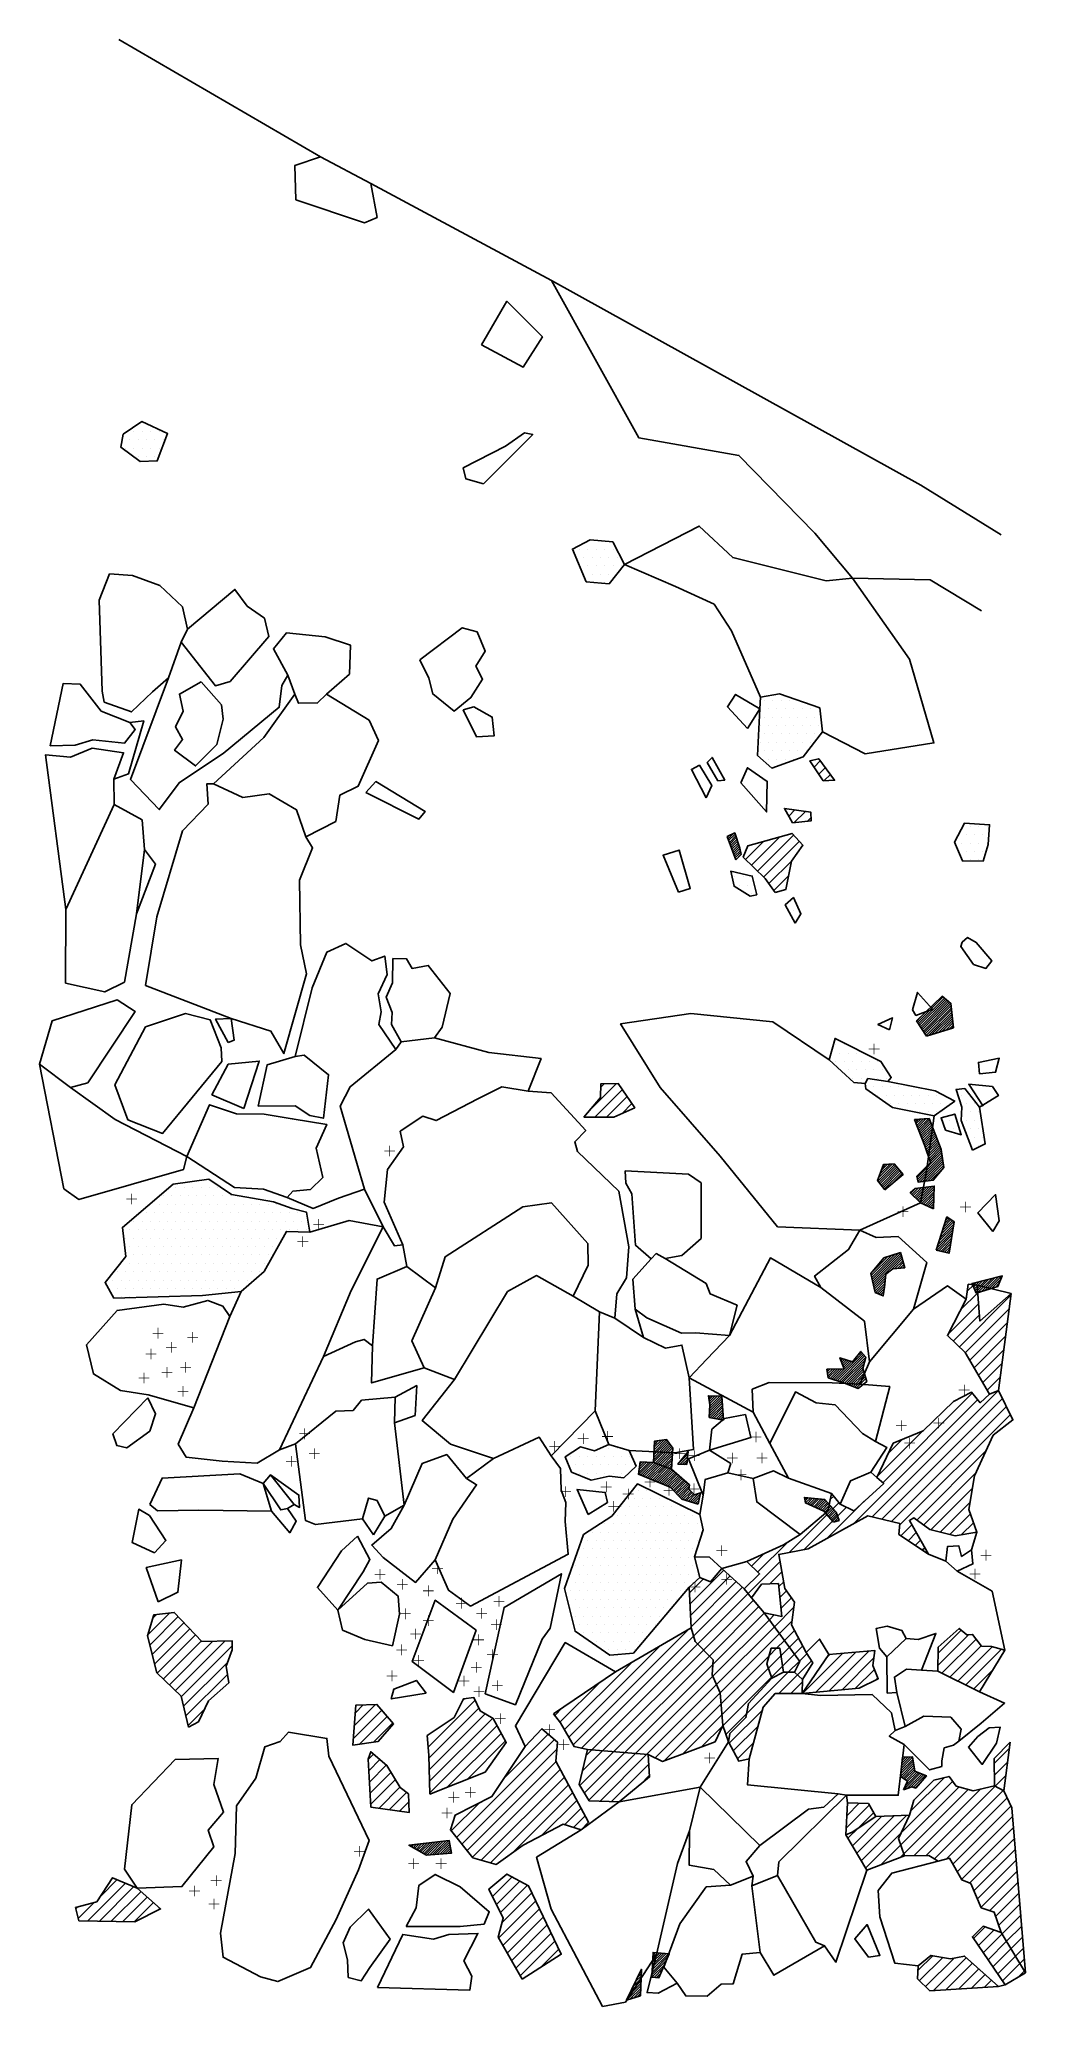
# Model space of a CAD drawing. Header units: metres. Extents: x -3.43 to -1.97, y -17.03 to -14.1.
import ezdxf

# ---------------------------------------------------------------- set-up
doc = ezdxf.new("R2010")
doc.units = ezdxf.units.M
doc.header["$LTSCALE"] = 25
doc.header["$MEASUREMENT"] = 0
doc.layers.get('0').update_dxf_attribs({"linetype": 'CONTINUOUS'})
for name, color, linetype in [('BEFUND', 1, 'CONTINUOUS'), ('FEUER', 1, 'CONTINUOUS'), ('KNOCHEN', 2, 'CONTINUOUS'), ('STEINE', 4, 'CONTINUOUS'), ('STEINESCHRAFF', 4, 'CONTINUOUS')]:
    doc.layers.add(name, color=color, linetype=linetype)

# ---------------------------------------------------------------- blocks, each defined once
blk = doc.blocks.new('*X1')
at = {"color": 0}
for p, q in [((-241.12, -1529.11), (-240.94, -1528.93)), ((-241.02, -1529.37), (-240.23, -1528.58)), ((-240.93, -1529.63), (-239.96, -1528.66)), ((-240.83, -1529.89), (-239.87, -1528.93)), ((-240.74, -1530.15), (-239.79, -1529.19)), ((-240.64, -1530.41), (-239.7, -1529.46)), ((-240.55, -1530.66), (-239.61, -1529.72)), ((-240.45, -1530.92), (-239.52, -1529.99)), ((-240.36, -1531.18), (-239.43, -1530.25)), ((-240.26, -1531.44), (-239.34, -1530.52)), ((-240.17, -1531.7), (-239.26, -1530.79)), ((-240.07, -1531.96), (-239.19, -1531.08)), ((-239.98, -1532.21), (-239.13, -1531.36)), ((-239.88, -1532.47), (-239.06, -1531.65)), ((-212.83, -1556.68), (-209.03, -1552.89)), ((-212.69, -1556.9), (-208.84, -1553.05)), ((-212.55, -1557.11), (-208.65, -1553.21)), ((-212.41, -1557.32), (-208.45, -1553.37)), ((-212.27, -1557.54), (-208.26, -1553.53)), ((-212.13, -1557.75), (-208.07, -1553.69)), ((-211.98, -1557.96), (-207.88, -1553.86)), ((-212.97, -1556.47), (-212.29, -1555.79)), ((-211.84, -1558.18), (-207.85, -1554.18)), ((-211.7, -1558.39), (-207.82, -1554.5)), ((-211.56, -1558.6), (-207.78, -1554.82)), ((-211.22, -1558.61), (-207.75, -1555.14)), ((-210.71, -1558.45), (-207.72, -1555.47)), ((-210.2, -1558.3), (-207.69, -1555.79)), ((-209.69, -1558.14), (-207.66, -1556.11)), ((-209.18, -1557.98), (-207.63, -1556.43)), ((-208.66, -1557.82), (-207.59, -1556.75)), ((-208.15, -1557.67), (-207.56, -1557.07)), ((-207.64, -1557.51), (-207.53, -1557.4)), ((-213.24, -1571.24), (-213.13, -1571.13)), ((-213.14, -1571.49), (-212.75, -1571.11)), ((-213.04, -1571.74), (-212.37, -1571.08)), ((-212.94, -1572), (-211.99, -1571.05)), ((-212.84, -1572.25), (-211.61, -1571.02)), ((-212.74, -1572.5), (-211.23, -1571)), ((-212.64, -1572.76), (-211.06, -1571.18)), ((-212.54, -1573.01), (-210.96, -1571.43)), ((-212.44, -1573.26), (-210.86, -1571.69)), ((-212.34, -1573.52), (-210.76, -1571.94)), ((-212.24, -1573.77), (-210.66, -1572.2)), ((-212.14, -1574.02), (-210.56, -1572.45)), ((-212.04, -1574.28), (-210.46, -1572.71)), ((-211.94, -1574.53), (-210.37, -1572.96)), ((-211.84, -1574.78), (-210.27, -1573.21)), ((-211.74, -1575.04), (-210.17, -1573.47)), ((-211.65, -1575.3), (-210.07, -1573.72)), ((-211.56, -1575.57), (-209.97, -1573.98)), ((-211.47, -1575.84), (-209.87, -1574.23)), ((-211.39, -1576.1), (-209.77, -1574.49)), ((-212.92, -1579.75), (-209.27, -1576.1)), ((-212.85, -1580.04), (-209.22, -1576.41)), ((-212.78, -1580.33), (-209.17, -1576.72)), ((-212.5, -1580.39), (-209.13, -1577.02)), ((-212.1, -1580.35), (-209.08, -1577.33)), ((-211.3, -1576.37), (-209.67, -1574.74)), ((-211.21, -1576.64), (-209.57, -1575)), ((-211.13, -1576.9), (-209.47, -1575.25)), ((-211.04, -1577.17), (-209.37, -1575.5)), ((-210.95, -1577.44), (-209.31, -1575.8)), ((-218.74, -1580.27), (-216.27, -1577.8)), ((-218.63, -1579.81), (-216.56, -1577.74)), ((-218.58, -1580.47), (-216.1, -1577.99)), ((-218.43, -1579.25), (-216.94, -1577.76)), ((-218.43, -1580.67), (-215.94, -1578.18)), ((-218.27, -1580.87), (-215.78, -1578.38)), ((-218.23, -1578.7), (-217.31, -1577.79)), ((-218.12, -1581.07), (-215.62, -1578.57)), ((-218.03, -1578.15), (-217.69, -1577.81)), ((-217.96, -1581.27), (-215.46, -1578.76)), ((-217.81, -1581.47), (-215.3, -1578.95)), ((-216.94, -1580.95), (-215.14, -1579.15)), ((-211.7, -1580.3), (-209.03, -1577.64)), ((-211.3, -1580.26), (-208.99, -1577.95)), ((-210.9, -1580.21), (-208.94, -1578.25)), ((-213.84, -1582.09), (-213.13, -1581.38)), ((-213.67, -1582.27), (-212.73, -1581.33)), ((-213.49, -1582.45), (-212.32, -1581.28)), ((-213.31, -1582.62), (-211.92, -1581.23)), ((-213.14, -1582.8), (-211.51, -1581.18)), ((-212.96, -1582.98), (-211.11, -1581.13)), ((-212.78, -1583.15), (-210.7, -1581.08)), ((-212.6, -1583.33), (-210.36, -1581.09)), ((-212.43, -1583.51), (-210.37, -1581.45)), ((-212.19, -1583.63), (-210.39, -1581.82)), ((-211.95, -1583.74), (-210.4, -1582.18)), ((-211.7, -1583.85), (-210.41, -1582.55)), ((-211.46, -1583.95), (-210.42, -1582.91)), ((-211.22, -1584.06), (-210.43, -1583.28)), ((-210.97, -1584.17), (-210.44, -1583.64)), ((-210.73, -1584.28), (-210.45, -1584.01)), ((-210.48, -1584.39), (-210.46, -1584.37)), ((-209.14, -1587.64), (-207.66, -1586.16)), ((-208.96, -1587.11), (-207.87, -1586.02)), ((-208.79, -1586.59), (-208.08, -1585.88)), ((-208.62, -1586.06), (-208.3, -1585.74)), ((-210, -1590.28), (-207.66, -1587.93)), ((-209.97, -1590.6), (-207.73, -1588.35)), ((-209.83, -1589.75), (-207.59, -1587.51)), ((-209.69, -1590.67), (-207.8, -1588.78)), ((-209.66, -1589.22), (-207.52, -1587.09)), ((-209.48, -1588.7), (-207.45, -1586.67)), ((-209.4, -1590.74), (-207.87, -1589.2)), ((-209.31, -1588.17), (-207.45, -1586.31)), ((-219.79, -1594.05), (-217.25, -1591.51)), ((-219.72, -1594.34), (-216.73, -1591.35)), ((-219.66, -1594.63), (-216.22, -1591.18)), ((-219.6, -1594.92), (-215.7, -1591.02)), ((-219.53, -1595.21), (-215.37, -1591.05)), ((-219.47, -1595.5), (-215.29, -1591.32)), ((-219.41, -1595.79), (-215.21, -1591.59)), ((-218.15, -1592.06), (-217.76, -1591.67)), ((-216.86, -1593.6), (-215.13, -1591.86)), ((-216.21, -1593.3), (-215.05, -1592.14)), ((-209.12, -1590.8), (-207.93, -1589.62)), ((-208.83, -1590.87), (-208, -1590.04)), ((-208.54, -1590.94), (-208.07, -1590.47)), ((-208.26, -1591.01), (-208.14, -1590.89)), ((-219.34, -1596.08), (-217.56, -1594.3)), ((-219.28, -1596.37), (-217.6, -1594.69)), ((-215.82, -1593.27), (-214.97, -1592.41)), ((-215.44, -1593.23), (-214.89, -1592.68)), ((-215.05, -1593.2), (-214.8, -1592.96)), ((-204.29, -1596.58), (-202.71, -1595)), ((-204.18, -1596.83), (-202.24, -1594.89)), ((-203.86, -1596.86), (-201.77, -1594.77)), ((-203.35, -1596.71), (-201.3, -1594.65)), ((-202.85, -1596.55), (-200.82, -1594.53)), ((-202.34, -1596.4), (-200.35, -1594.41)), ((-201.83, -1596.25), (-200.46, -1594.87)), ((-219.22, -1596.66), (-217.64, -1595.09)), ((-219.09, -1596.89), (-217.68, -1595.48)), ((-218.84, -1596.99), (-217.73, -1595.88)), ((-218.59, -1597.09), (-217.78, -1596.28)), ((-218.34, -1597.2), (-217.85, -1596.7)), ((-218.09, -1597.3), (-217.91, -1597.12)), ((-204.71, -1595.59), (-204.6, -1595.48)), ((-204.6, -1595.84), (-204.13, -1595.36)), ((-204.5, -1596.08), (-203.65, -1595.24)), ((-204.39, -1596.33), (-203.18, -1595.12)), ((-201.32, -1596.09), (-200.71, -1595.48)), ((-225.05, -1609.92), (-221.03, -1605.9)), ((-224.78, -1610.01), (-220.87, -1606.09)), ((-224.52, -1610.09), (-220.71, -1606.29)), ((-224.36, -1606.75), (-224.25, -1606.64)), ((-224.25, -1610.18), (-220.55, -1606.48)), ((-224.25, -1607), (-223.98, -1606.72)), ((-222.02, -1606.53), (-221.19, -1605.71)), ((-226.3, -1608.34), (-226.24, -1608.28)), ((-226.26, -1608.65), (-225.87, -1608.27)), ((-226.22, -1608.97), (-225.51, -1608.26)), ((-226.18, -1609.29), (-225.15, -1608.25)), ((-226.11, -1609.57), (-224.79, -1608.25)), ((-225.85, -1609.65), (-224.43, -1608.24)), ((-225.58, -1609.74), (-224.07, -1608.23)), ((-225.32, -1609.83), (-222.61, -1607.13)), ((-224.15, -1607.25), (-223.7, -1606.81)), ((-224.05, -1607.5), (-223.43, -1606.89)), ((-223.99, -1610.27), (-220.67, -1606.95)), ((-223.95, -1607.76), (-223.16, -1606.97)), ((-223.85, -1608.01), (-222.89, -1607.05)), ((-223.72, -1610.36), (-220.8, -1607.44)), ((-223.47, -1610.46), (-220.94, -1607.93)), ((-223.21, -1610.55), (-220.96, -1608.3)), ((-222.95, -1610.65), (-220.88, -1608.57)), ((-222.69, -1610.74), (-220.79, -1608.84)), ((-222.44, -1610.84), (-220.71, -1609.11)), ((-222.18, -1610.94), (-220.62, -1609.38)), ((-221.92, -1611.03), (-220.54, -1609.65)), ((-243.9, -1612.51), (-243.62, -1612.22)), ((-243.86, -1612.82), (-243.27, -1612.23)), ((-243.81, -1613.13), (-242.93, -1612.24)), ((-243.77, -1613.43), (-242.58, -1612.25)), ((-243.77, -1614.15), (-241.96, -1612.33)), ((-243.75, -1613.77), (-242.24, -1612.26)), ((-243.84, -1615.27), (-241.88, -1613.32)), ((-243.82, -1614.9), (-241.91, -1612.99)), ((-243.8, -1614.52), (-241.93, -1612.66)), ((-243.67, -1615.46), (-241.86, -1613.65)), ((-243.38, -1615.52), (-241.84, -1613.98)), ((-243.08, -1615.57), (-241.81, -1614.31)), ((-242.78, -1615.63), (-241.79, -1614.64)), ((-242.48, -1615.69), (-241.77, -1614.97)), ((-242.19, -1615.74), (-241.74, -1615.3)), ((-241.89, -1615.8), (-241.72, -1615.63))]:
    blk.add_line(p, q, dxfattribs=at)
blk = doc.blocks.new('*X2')
at = {"color": 0}
for p, q in [((-252.1, -1622.12), (-249.56, -1619.58)), ((-252.08, -1621.75), (-249.71, -1619.38)), ((-252.06, -1621.38), (-249.86, -1619.17)), ((-252.05, -1621.01), (-250.01, -1618.97)), ((-252.03, -1620.64), (-250.16, -1618.76)), ((-252.01, -1620.26), (-250.54, -1618.79)), ((-252, -1619.89), (-250.94, -1618.84)), ((-251.98, -1619.52), (-251.34, -1618.88)), ((-251.96, -1619.15), (-251.74, -1618.93)), ((-251.87, -1622.25), (-249.42, -1619.79)), ((-251.62, -1622.34), (-249.27, -1619.99)), ((-251.36, -1622.44), (-249.27, -1620.35)), ((-251.1, -1622.53), (-249.29, -1620.73)), ((-250.84, -1622.63), (-249.32, -1621.1)), ((-248.36, -1622.27), (-246.99, -1620.9)), ((-248.17, -1622.43), (-247.03, -1621.29)), ((-254.31, -1623.62), (-252.82, -1622.13)), ((-254.27, -1623.93), (-252.48, -1622.15)), ((-254.25, -1623.21), (-253.15, -1622.11)), ((-254.19, -1622.8), (-253.49, -1622.09)), ((-254.14, -1622.39), (-253.83, -1622.08)), ((-254.02, -1624.04), (-252.14, -1622.16)), ((-253.77, -1624.14), (-251.87, -1622.25)), ((-253.52, -1624.24), (-251.62, -1622.34)), ((-253.27, -1624.35), (-251.36, -1622.44)), ((-253.01, -1624.45), (-251.1, -1622.53)), ((-252.76, -1624.55), (-250.84, -1622.63)), ((-252.51, -1624.65), (-250.58, -1622.72)), ((-252.26, -1624.76), (-250.32, -1622.81)), ((-252.01, -1624.86), (-250.06, -1622.91)), ((-251.76, -1624.96), (-249.8, -1623)), ((-251.51, -1625.07), (-249.54, -1623.1)), ((-251.26, -1625.17), (-249.33, -1623.24)), ((-251.01, -1625.27), (-249.14, -1623.4)), ((-250.76, -1625.38), (-248.95, -1623.57)), ((-250.58, -1622.72), (-249.34, -1621.48)), ((-250.51, -1625.48), (-248.76, -1623.73)), ((-250.32, -1622.81), (-249.37, -1621.86)), ((-250.26, -1625.58), (-248.57, -1623.89)), ((-250.06, -1622.91), (-249.39, -1622.24)), ((-250.01, -1625.69), (-248.38, -1624.06)), ((-249.8, -1623), (-249.42, -1622.62)), ((-249.76, -1625.79), (-248.19, -1624.22)), ((-249.54, -1623.1), (-249.44, -1623)), ((-247.83, -1622.44), (-247.07, -1621.69)), ((-247.49, -1622.45), (-247.11, -1622.08)), ((-249.55, -1625.93), (-248, -1624.39)), ((-249.37, -1626.11), (-247.81, -1624.55)), ((-249.2, -1626.29), (-247.62, -1624.71)), ((-249.02, -1626.46), (-247.43, -1624.88)), ((-248.84, -1626.64), (-247.25, -1625.04)), ((-248.67, -1626.82), (-247.06, -1625.21)), ((-248.49, -1626.99), (-246.87, -1625.37)), ((-248.31, -1627.17), (-246.77, -1625.63)), ((-248.14, -1627.35), (-246.83, -1626.04)), ((-247.96, -1627.52), (-246.71, -1626.28)), ((-247.74, -1627.66), (-246.53, -1626.45)), ((-247.47, -1627.74), (-246.36, -1626.63)), ((-247.19, -1627.82), (-246.18, -1626.81)), ((-246.92, -1627.9), (-245.95, -1626.93)), ((-246.65, -1627.98), (-245.42, -1626.75)), ((-246.37, -1628.06), (-245.15, -1626.84)), ((-246.1, -1628.14), (-245.25, -1627.29)), ((-245.83, -1628.22), (-245.34, -1627.74)), ((-245.56, -1628.3), (-245.44, -1628.18)), ((-229.62, -1627.57), (-229.43, -1627.38)), ((-229.56, -1627.87), (-229.1, -1627.41)), ((-229.51, -1628.16), (-228.78, -1627.44)), ((-229.27, -1628.28), (-228.46, -1627.47)), ((-229.02, -1628.39), (-228.14, -1627.51)), ((-228.78, -1628.5), (-227.82, -1627.54)), ((-228.54, -1628.61), (-227.5, -1627.57)), ((-228.29, -1628.72), (-227.18, -1627.6)), ((-228.05, -1628.83), (-226.86, -1627.63)), ((-227.8, -1628.94), (-226.59, -1627.72)), ((-227.56, -1629.05), (-226.42, -1627.91)), ((-227.32, -1629.16), (-226.25, -1628.09)), ((-227.07, -1629.27), (-226.08, -1628.27)), ((-226.83, -1629.38), (-225.91, -1628.46)), ((-226.65, -1629.55), (-225.74, -1628.64)), ((-226.49, -1629.74), (-225.57, -1628.83)), ((-226.32, -1629.92), (-225.4, -1629.01)), ((-226.15, -1630.11), (-225.23, -1629.2)), ((-225.98, -1630.3), (-225.07, -1629.38)), ((-225.81, -1630.48), (-224.91, -1629.57)), ((-225.64, -1630.67), (-224.82, -1629.84)), ((-225.48, -1630.85), (-224.73, -1630.1)), ((-225.28, -1631.01), (-224.64, -1630.37)), ((-224.76, -1630.85), (-224.55, -1630.63)), ((-215.4, -1668.86), (-213.43, -1666.89)), ((-215.36, -1668.47), (-213.48, -1666.58)), ((-215.32, -1668.07), (-213.52, -1666.27)), ((-215.28, -1667.68), (-213.57, -1665.97)), ((-215.24, -1667.28), (-213.91, -1665.96)), ((-215.2, -1666.89), (-214.28, -1665.97)), ((-215.19, -1669), (-213.39, -1667.2)), ((-215.15, -1666.49), (-214.65, -1665.98)), ((-215.11, -1666.09), (-215.01, -1665.99)), ((-214.97, -1669.14), (-213.35, -1667.51)), ((-214.76, -1669.28), (-213.3, -1667.82)), ((-214.55, -1669.42), (-213.23, -1668.1)), ((-214.34, -1669.56), (-212.97, -1668.2)), ((-214.89, -1670.82), (-212.46, -1668.39)), ((-214.65, -1670.23), (-212.72, -1668.3)), ((-214.34, -1670.62), (-212.2, -1668.49)), ((-213.78, -1670.42), (-211.95, -1668.59)), ((-213.46, -1670.46), (-211.69, -1668.69)), ((-213.2, -1670.55), (-212.31, -1669.66)), ((-288.31, -1679.19), (-288.19, -1679.07)), ((-288.09, -1679.32), (-287.78, -1679.02)), ((-287.86, -1679.45), (-287.38, -1678.97)), ((-287.64, -1679.58), (-286.98, -1678.92)), ((-287.41, -1679.71), (-286.58, -1678.87)), ((-287.19, -1679.83), (-286.18, -1678.82)), ((-286.96, -1679.96), (-285.78, -1678.78)), ((-286.74, -1680.09), (-285.37, -1678.73)), ((-286.51, -1680.22), (-284.97, -1678.68)), ((-286.28, -1680.35), (-284.57, -1678.63)), ((-286.06, -1680.47), (-284.17, -1678.58)), ((-285.8, -1680.57), (-283.77, -1678.53)), ((-285.42, -1680.54), (-283.36, -1678.49)), ((-285.03, -1680.51), (-282.96, -1678.44)), ((-284.65, -1680.48), (-282.56, -1678.39)), ((-284.26, -1680.44), (-282.46, -1678.64)), ((-283.88, -1680.41), (-282.4, -1678.94)), ((-283.49, -1680.38), (-282.35, -1679.24)), ((-283.11, -1680.35), (-282.29, -1679.53)), ((-282.72, -1680.32), (-282.24, -1679.83)), ((-282.33, -1680.28), (-282.18, -1680.13)), ((-252.34, -1698.37), (-250.17, -1696.21)), ((-252.33, -1698.71), (-250.44, -1696.82)), ((-252.32, -1698), (-249.91, -1695.59)), ((-252.3, -1697.62), (-249.9, -1695.23)), ((-252.28, -1697.25), (-250.23, -1695.2)), ((-252.26, -1696.88), (-250.55, -1695.17)), ((-252.24, -1696.5), (-250.88, -1695.15)), ((-252.22, -1696.13), (-251.21, -1695.12)), ((-252.2, -1695.75), (-251.53, -1695.09)), ((-252.18, -1695.38), (-251.86, -1695.06)), ((-252, -1698.74), (-250.7, -1697.44)), ((-256.08, -1702.11), (-253.98, -1700.02)), ((-255.82, -1701.5), (-253.97, -1699.65)), ((-255.56, -1701.95), (-254, -1700.38)), ((-255.49, -1700.81), (-253.96, -1699.28)), ((-255.15, -1700.12), (-253.94, -1698.91)), ((-254.81, -1699.43), (-253.93, -1698.55)), ((-254.48, -1698.74), (-253.91, -1698.18)), ((-254.14, -1698.05), (-253.9, -1697.81)), ((-251.68, -1698.77), (-250.96, -1698.06)), ((-251.36, -1698.81), (-251.23, -1698.68)), ((-255.04, -1701.79), (-254.01, -1700.75)), ((-254.53, -1701.62), (-254.03, -1701.12))]:
    blk.add_line(p, q, dxfattribs=at)
blk = doc.blocks.new('*X3')
at = {"color": 0}
for p, q in [((-228.23, -1518.7), (-227.3, -1517.77)), ((-227.52, -1519.76), (-226.56, -1518.79)), ((-226.71, -1520.71), (-225.81, -1519.82)), ((-232.63, -1524.86), (-232.62, -1524.85)), ((-232, -1526.01), (-231.07, -1525.07)), ((-231.19, -1526.96), (-229.52, -1525.29)), ((-229.2, -1526.74), (-228.67, -1526.21)), ((-238.41, -1532.42), (-235.75, -1529.76)), ((-237.52, -1533.29), (-233.3, -1529.07)), ((-236.62, -1534.16), (-231.28, -1528.82)), ((-235.72, -1535.03), (-230.42, -1529.73)), ((-234.94, -1536.02), (-231.56, -1532.64)), ((-234.21, -1537.05), (-232.03, -1534.87)), ((-261.69, -1569.84), (-257.62, -1565.77)), ((-260.85, -1570.77), (-256.74, -1566.65)), ((-259.95, -1566.33), (-259.43, -1565.81)), ((-259.08, -1570.76), (-256.03, -1567.71)), ((-256.77, -1570.22), (-255.31, -1568.76)), ((-209.77, -1650.5), (-206.35, -1647.08)), ((-234.91, -1650.89), (-233.81, -1649.79)), ((-229.93, -1656.52), (-223.95, -1650.53)), ((-227.97, -1656.33), (-222.02, -1650.37)), ((-226.01, -1656.14), (-220.09, -1650.21)), ((-209.79, -1652.29), (-205.27, -1647.77)), ((-209.22, -1653.48), (-204.14, -1648.41)), ((-208.04, -1654.07), (-203.38, -1649.41)), ((-206.85, -1654.66), (-201.75, -1649.55)), ((-205.67, -1655.24), (-200.37, -1649.94)), ((-238.27, -1659.55), (-232.08, -1653.36)), ((-235.01, -1652.76), (-233.16, -1650.91)), ((-234.55, -1654.06), (-232.94, -1652.45)), ((-226.32, -1651.14), (-225.87, -1650.69)), ((-224.05, -1655.95), (-219.34, -1651.23)), ((-222.1, -1655.76), (-219.26, -1652.92)), ((-204.49, -1655.83), (-201.62, -1652.96)), ((-233.47, -1656.52), (-230.7, -1653.75)), ((-231.7, -1656.52), (-229.96, -1654.78)), ((-219.1, -1654.52), (-218.74, -1654.17)), ((-240.86, -1663.91), (-235.92, -1658.97)), ((-240.24, -1665.06), (-236.58, -1661.4)), ((-239.62, -1666.21), (-237.25, -1663.83)), ((-223.46, -1676.56), (-220.02, -1673.12)), ((-223.36, -1674.69), (-221.51, -1672.84)), ((-223.26, -1672.83), (-223.22, -1672.79)), ((-221.6, -1676.48), (-219.39, -1674.26))]:
    blk.add_line(p, q, dxfattribs=at)
blk = doc.blocks.new('LB')
at = {"layer": 'FEUER', "const_width": 0.1}
for points in [[(0, 0), (0, -1.6)], [(-0.8, -0.8), (0.8, -0.8)]]:
    blk.add_lwpolyline(points, dxfattribs=at)
blk = doc.blocks.new('*X5')
at = {"color": 0}
for p, q in [((-329.375, -1468.75), (-329.375, -1468.75)), ((-328.125, -1468.75), (-328.125, -1468.75)), ((-326.875, -1468.75), (-326.875, -1468.75)), ((-325.625, -1468.75), (-325.625, -1468.75)), ((-330.625, -1471.25), (-330.625, -1471.25)), ((-330, -1470), (-330, -1470)), ((-329.375, -1471.25), (-329.375, -1471.25)), ((-328.75, -1470), (-328.75, -1470)), ((-328.125, -1471.25), (-328.125, -1471.25)), ((-327.5, -1470), (-327.5, -1470)), ((-326.875, -1471.25), (-326.875, -1471.25)), ((-326.25, -1470), (-326.25, -1470)), ((-325.625, -1471.25), (-325.625, -1471.25)), ((-325, -1470), (-325, -1470)), ((-328.75, -1472.5), (-328.75, -1472.5)), ((-327.5, -1472.5), (-327.5, -1472.5)), ((-326.25, -1472.5), (-326.25, -1472.5)), ((-263.125, -1486.25), (-263.125, -1486.25)), ((-261.875, -1486.25), (-261.875, -1486.25)), ((-261.25, -1485), (-261.25, -1485)), ((-260.625, -1486.25), (-260.625, -1486.25)), ((-259.375, -1486.25), (-259.375, -1486.25)), ((-258.125, -1486.25), (-258.125, -1486.25)), ((-263.125, -1488.75), (-263.125, -1488.75)), ((-262.5, -1487.5), (-262.5, -1487.5)), ((-261.875, -1488.75), (-261.875, -1488.75)), ((-261.25, -1487.5), (-261.25, -1487.5)), ((-260.625, -1488.75), (-260.625, -1488.75)), ((-260, -1487.5), (-260, -1487.5)), ((-259.375, -1488.75), (-259.375, -1488.75)), ((-258.75, -1487.5), (-258.75, -1487.5)), ((-258.125, -1488.75), (-258.125, -1488.75)), ((-257.5, -1487.5), (-257.5, -1487.5)), ((-256.875, -1488.75), (-256.875, -1488.75)), ((-262.5, -1490), (-262.5, -1490)), ((-261.25, -1490), (-261.25, -1490)), ((-260, -1490), (-260, -1490)), ((-259.375, -1491.25), (-259.375, -1491.25)), ((-258.75, -1490), (-258.75, -1490)), ((-236.25, -1510), (-236.25, -1510)), ((-235.625, -1508.75), (-235.625, -1508.75)), ((-235, -1510), (-235, -1510)), ((-234.375, -1508.75), (-234.375, -1508.75)), ((-233.75, -1510), (-233.75, -1510)), ((-233.125, -1508.75), (-233.125, -1508.75)), ((-232.5, -1510), (-232.5, -1510)), ((-231.875, -1508.75), (-231.875, -1508.75)), ((-231.25, -1510), (-231.25, -1510)), ((-230.625, -1508.75), (-230.625, -1508.75)), ((-230, -1510), (-230, -1510)), ((-228.75, -1510), (-228.75, -1510)), ((-227.5, -1510), (-227.5, -1510)), ((-236.25, -1512.5), (-236.25, -1512.5)), ((-235.625, -1511.25), (-235.625, -1511.25)), ((-235, -1512.5), (-235, -1512.5)), ((-234.375, -1511.25), (-234.375, -1511.25)), ((-233.75, -1512.5), (-233.75, -1512.5)), ((-233.125, -1511.25), (-233.125, -1511.25)), ((-232.5, -1512.5), (-232.5, -1512.5)), ((-231.875, -1511.25), (-231.875, -1511.25)), ((-231.25, -1512.5), (-231.25, -1512.5)), ((-230.625, -1511.25), (-230.625, -1511.25)), ((-230, -1512.5), (-230, -1512.5)), ((-229.375, -1511.25), (-229.375, -1511.25)), ((-228.75, -1512.5), (-228.75, -1512.5)), ((-228.125, -1511.25), (-228.125, -1511.25)), ((-227.5, -1512.5), (-227.5, -1512.5)), ((-236.25, -1515), (-236.25, -1515)), ((-235.625, -1513.75), (-235.625, -1513.75)), ((-235, -1515), (-235, -1515)), ((-234.375, -1513.75), (-234.375, -1513.75)), ((-233.75, -1515), (-233.75, -1515)), ((-233.125, -1513.75), (-233.125, -1513.75)), ((-232.5, -1515), (-232.5, -1515)), ((-231.875, -1513.75), (-231.875, -1513.75)), ((-231.25, -1515), (-231.25, -1515)), ((-230.625, -1513.75), (-230.625, -1513.75)), ((-230, -1515), (-230, -1515)), ((-229.375, -1513.75), (-229.375, -1513.75)), ((-228.75, -1515), (-228.75, -1515)), ((-228.125, -1513.75), (-228.125, -1513.75)), ((-235.625, -1516.25), (-235.625, -1516.25)), ((-235, -1517.5), (-235, -1517.5)), ((-234.375, -1516.25), (-234.375, -1516.25)), ((-234.375, -1518.75), (-234.375, -1518.75)), ((-233.75, -1517.5), (-233.75, -1517.5)), ((-233.125, -1516.25), (-233.125, -1516.25)), ((-232.5, -1517.5), (-232.5, -1517.5)), ((-231.875, -1516.25), (-231.875, -1516.25)), ((-231.25, -1517.5), (-231.25, -1517.5)), ((-230.625, -1516.25), (-230.625, -1516.25)), ((-229.375, -1516.25), (-229.375, -1516.25)), ((-205, -1527.5), (-205, -1527.5)), ((-203.75, -1527.5), (-203.75, -1527.5)), ((-202.5, -1527.5), (-202.5, -1527.5)), ((-206.25, -1530), (-206.25, -1530)), ((-205.625, -1528.75), (-205.625, -1528.75)), ((-205, -1530), (-205, -1530)), ((-204.375, -1528.75), (-204.375, -1528.75)), ((-203.75, -1530), (-203.75, -1530)), ((-203.125, -1528.75), (-203.125, -1528.75)), ((-202.5, -1530), (-202.5, -1530)), ((-205.625, -1531.25), (-205.625, -1531.25)), ((-205, -1532.5), (-205, -1532.5)), ((-204.375, -1531.25), (-204.375, -1531.25)), ((-203.75, -1532.5), (-203.75, -1532.5)), ((-203.125, -1531.25), (-203.125, -1531.25)), ((-240, -1535), (-240, -1535)), ((-239.375, -1536.25), (-239.375, -1536.25)), ((-238.75, -1535), (-238.75, -1535)), ((-238.125, -1536.25), (-238.125, -1536.25)), ((-237.5, -1535), (-237.5, -1535)), ((-237.5, -1537.5), (-237.5, -1537.5)), ((-231.875, -1538.75), (-231.875, -1538.75)), ((-231.25, -1540), (-231.25, -1540)), ((-225.625, -1561.25), (-225.625, -1561.25)), ((-225, -1560), (-225, -1560)), ((-225, -1562.5), (-225, -1562.5)), ((-224.375, -1561.25), (-224.375, -1561.25)), ((-223.75, -1560), (-223.75, -1560)), ((-223.75, -1562.5), (-223.75, -1562.5)), ((-223.125, -1561.25), (-223.125, -1561.25)), ((-222.5, -1562.5), (-222.5, -1562.5)), ((-221.875, -1561.25), (-221.875, -1561.25)), ((-221.25, -1562.5), (-221.25, -1562.5)), ((-220, -1562.5), (-220, -1562.5)), ((-218.75, -1562.5), (-218.75, -1562.5)), ((-223.125, -1563.75), (-223.125, -1563.75)), ((-222.5, -1565), (-222.5, -1565)), ((-221.875, -1563.75), (-221.875, -1563.75)), ((-221.25, -1565), (-221.25, -1565)), ((-220.625, -1563.75), (-220.625, -1563.75)), ((-220, -1565), (-220, -1565)), ((-219.375, -1563.75), (-219.375, -1563.75)), ((-218.75, -1565), (-218.75, -1565)), ((-218.125, -1563.75), (-218.125, -1563.75)), ((-217.5, -1565), (-217.5, -1565)), ((-219.375, -1566.25), (-219.375, -1566.25)), ((-218.75, -1567.5), (-218.75, -1567.5)), ((-218.125, -1566.25), (-218.125, -1566.25)), ((-217.5, -1567.5), (-217.5, -1567.5)), ((-216.875, -1566.25), (-216.875, -1566.25)), ((-216.25, -1567.5), (-216.25, -1567.5)), ((-215.625, -1566.25), (-215.625, -1566.25)), ((-215, -1567.5), (-215, -1567.5)), ((-214.375, -1566.25), (-214.375, -1566.25)), ((-213.75, -1567.5), (-213.75, -1567.5)), ((-212.5, -1567.5), (-212.5, -1567.5)), ((-211.25, -1567.5), (-211.25, -1567.5)), ((-210, -1567.5), (-210, -1567.5)), ((-206.25, -1567.5), (-206.25, -1567.5)), ((-216.875, -1568.75), (-216.875, -1568.75)), ((-215.625, -1568.75), (-215.625, -1568.75)), ((-214.375, -1568.75), (-214.375, -1568.75)), ((-213.125, -1568.75), (-213.125, -1568.75)), ((-212.5, -1570), (-212.5, -1570)), ((-211.875, -1568.75), (-211.875, -1568.75)), ((-211.25, -1570), (-211.25, -1570)), ((-210.625, -1568.75), (-210.625, -1568.75)), ((-210, -1570), (-210, -1570)), ((-209.375, -1568.75), (-209.375, -1568.75)), ((-208.125, -1568.75), (-208.125, -1568.75)), ((-208.125, -1571.25), (-208.125, -1571.25)), ((-206.25, -1570), (-206.25, -1570)), ((-205.625, -1568.75), (-205.625, -1568.75)), ((-205.625, -1571.25), (-205.625, -1571.25)), ((-205, -1570), (-205, -1570)), ((-204.375, -1568.75), (-204.375, -1568.75)), ((-204.375, -1571.25), (-204.375, -1571.25)), ((-203.75, -1570), (-203.75, -1570)), ((-208.75, -1572.5), (-208.75, -1572.5)), ((-207.5, -1572.5), (-207.5, -1572.5)), ((-205, -1572.5), (-205, -1572.5)), ((-204.375, -1573.75), (-204.375, -1573.75)), ((-203.75, -1572.5), (-203.75, -1572.5)), ((-203.125, -1573.75), (-203.125, -1573.75)), ((-203.75, -1575), (-203.75, -1575)), ((-325, -1582.5), (-325, -1582.5)), ((-323.75, -1582.5), (-323.75, -1582.5)), ((-323.125, -1581.25), (-323.125, -1581.25)), ((-322.5, -1582.5), (-322.5, -1582.5)), ((-321.875, -1581.25), (-321.875, -1581.25)), ((-321.25, -1582.5), (-321.25, -1582.5)), ((-320.625, -1581.25), (-320.625, -1581.25)), ((-320, -1582.5), (-320, -1582.5)), ((-319.375, -1581.25), (-319.375, -1581.25)), ((-318.75, -1582.5), (-318.75, -1582.5)), ((-318.125, -1581.25), (-318.125, -1581.25)), ((-317.5, -1582.5), (-317.5, -1582.5)), ((-316.875, -1581.25), (-316.875, -1581.25)), ((-316.25, -1582.5), (-316.25, -1582.5)), ((-315, -1582.5), (-315, -1582.5)), ((-313.75, -1582.5), (-313.75, -1582.5)), ((-329.375, -1586.25), (-329.375, -1586.25)), ((-328.125, -1586.25), (-328.125, -1586.25)), ((-327.5, -1585), (-327.5, -1585)), ((-326.875, -1583.75), (-326.875, -1583.75)), ((-326.875, -1586.25), (-326.875, -1586.25)), ((-326.25, -1585), (-326.25, -1585)), ((-325.625, -1583.75), (-325.625, -1583.75)), ((-325.625, -1586.25), (-325.625, -1586.25)), ((-325, -1585), (-325, -1585)), ((-324.375, -1583.75), (-324.375, -1583.75)), ((-324.375, -1586.25), (-324.375, -1586.25)), ((-323.75, -1585), (-323.75, -1585)), ((-323.125, -1583.75), (-323.125, -1583.75)), ((-323.125, -1586.25), (-323.125, -1586.25)), ((-322.5, -1585), (-322.5, -1585)), ((-321.875, -1583.75), (-321.875, -1583.75)), ((-321.875, -1586.25), (-321.875, -1586.25)), ((-321.25, -1585), (-321.25, -1585)), ((-320.625, -1583.75), (-320.625, -1583.75)), ((-320.625, -1586.25), (-320.625, -1586.25)), ((-320, -1585), (-320, -1585)), ((-319.375, -1583.75), (-319.375, -1583.75)), ((-319.375, -1586.25), (-319.375, -1586.25)), ((-318.75, -1585), (-318.75, -1585)), ((-318.125, -1583.75), (-318.125, -1583.75)), ((-318.125, -1586.25), (-318.125, -1586.25)), ((-317.5, -1585), (-317.5, -1585)), ((-316.875, -1583.75), (-316.875, -1583.75)), ((-316.875, -1586.25), (-316.875, -1586.25)), ((-316.25, -1585), (-316.25, -1585)), ((-315.625, -1583.75), (-315.625, -1583.75)), ((-315.625, -1586.25), (-315.625, -1586.25)), ((-315, -1585), (-315, -1585)), ((-314.375, -1583.75), (-314.375, -1583.75)), ((-314.375, -1586.25), (-314.375, -1586.25)), ((-313.75, -1585), (-313.75, -1585)), ((-313.125, -1583.75), (-313.125, -1583.75)), ((-313.125, -1586.25), (-313.125, -1586.25)), ((-312.5, -1585), (-312.5, -1585)), ((-311.875, -1583.75), (-311.875, -1583.75)), ((-311.875, -1586.25), (-311.875, -1586.25)), ((-311.25, -1585), (-311.25, -1585)), ((-310.625, -1583.75), (-310.625, -1583.75)), ((-310.625, -1586.25), (-310.625, -1586.25)), ((-310, -1585), (-310, -1585)), ((-309.375, -1583.75), (-309.375, -1583.75)), ((-309.375, -1586.25), (-309.375, -1586.25)), ((-308.75, -1585), (-308.75, -1585)), ((-308.125, -1583.75), (-308.125, -1583.75)), ((-308.125, -1586.25), (-308.125, -1586.25)), ((-307.5, -1585), (-307.5, -1585)), ((-306.875, -1586.25), (-306.875, -1586.25)), ((-306.25, -1585), (-306.25, -1585)), ((-305.625, -1586.25), (-305.625, -1586.25)), ((-305, -1585), (-305, -1585)), ((-304.375, -1586.25), (-304.375, -1586.25)), ((-303.75, -1585), (-303.75, -1585)), ((-330.625, -1588.75), (-330.625, -1588.75)), ((-330, -1587.5), (-330, -1587.5)), ((-329.375, -1588.75), (-329.375, -1588.75)), ((-328.75, -1587.5), (-328.75, -1587.5)), ((-328.125, -1588.75), (-328.125, -1588.75)), ((-327.5, -1587.5), (-327.5, -1587.5)), ((-326.875, -1588.75), (-326.875, -1588.75)), ((-326.25, -1587.5), (-326.25, -1587.5)), ((-325.625, -1588.75), (-325.625, -1588.75)), ((-325, -1587.5), (-325, -1587.5)), ((-324.375, -1588.75), (-324.375, -1588.75)), ((-323.75, -1587.5), (-323.75, -1587.5)), ((-323.125, -1588.75), (-323.125, -1588.75)), ((-322.5, -1587.5), (-322.5, -1587.5)), ((-321.875, -1588.75), (-321.875, -1588.75)), ((-321.25, -1587.5), (-321.25, -1587.5)), ((-320.625, -1588.75), (-320.625, -1588.75)), ((-320, -1587.5), (-320, -1587.5)), ((-319.375, -1588.75), (-319.375, -1588.75)), ((-318.75, -1587.5), (-318.75, -1587.5)), ((-318.125, -1588.75), (-318.125, -1588.75)), ((-317.5, -1587.5), (-317.5, -1587.5)), ((-316.875, -1588.75), (-316.875, -1588.75)), ((-316.25, -1587.5), (-316.25, -1587.5)), ((-315.625, -1588.75), (-315.625, -1588.75)), ((-315, -1587.5), (-315, -1587.5)), ((-314.375, -1588.75), (-314.375, -1588.75)), ((-313.75, -1587.5), (-313.75, -1587.5)), ((-313.125, -1588.75), (-313.125, -1588.75)), ((-312.5, -1587.5), (-312.5, -1587.5)), ((-311.875, -1588.75), (-311.875, -1588.75)), ((-311.25, -1587.5), (-311.25, -1587.5)), ((-310.625, -1588.75), (-310.625, -1588.75)), ((-310, -1587.5), (-310, -1587.5)), ((-309.375, -1588.75), (-309.375, -1588.75)), ((-308.75, -1587.5), (-308.75, -1587.5)), ((-308.125, -1588.75), (-308.125, -1588.75)), ((-307.5, -1587.5), (-307.5, -1587.5)), ((-306.25, -1587.5), (-306.25, -1587.5)), ((-305, -1587.5), (-305, -1587.5)), ((-303.75, -1587.5), (-303.75, -1587.5)), ((-330, -1590), (-330, -1590)), ((-329.375, -1591.25), (-329.375, -1591.25)), ((-328.75, -1590), (-328.75, -1590)), ((-328.125, -1591.25), (-328.125, -1591.25)), ((-327.5, -1590), (-327.5, -1590)), ((-326.875, -1591.25), (-326.875, -1591.25)), ((-326.25, -1590), (-326.25, -1590)), ((-325.625, -1591.25), (-325.625, -1591.25)), ((-325, -1590), (-325, -1590)), ((-324.375, -1591.25), (-324.375, -1591.25)), ((-323.75, -1590), (-323.75, -1590)), ((-323.125, -1591.25), (-323.125, -1591.25)), ((-322.5, -1590), (-322.5, -1590)), ((-321.875, -1591.25), (-321.875, -1591.25)), ((-321.25, -1590), (-321.25, -1590)), ((-320.625, -1591.25), (-320.625, -1591.25)), ((-320, -1590), (-320, -1590)), ((-319.375, -1591.25), (-319.375, -1591.25)), ((-318.75, -1590), (-318.75, -1590)), ((-318.125, -1591.25), (-318.125, -1591.25)), ((-317.5, -1590), (-317.5, -1590)), ((-316.875, -1591.25), (-316.875, -1591.25)), ((-316.25, -1590), (-316.25, -1590)), ((-315.625, -1591.25), (-315.625, -1591.25)), ((-315, -1590), (-315, -1590)), ((-314.375, -1591.25), (-314.375, -1591.25)), ((-313.75, -1590), (-313.75, -1590)), ((-313.125, -1591.25), (-313.125, -1591.25)), ((-312.5, -1590), (-312.5, -1590)), ((-311.875, -1591.25), (-311.875, -1591.25)), ((-311.25, -1590), (-311.25, -1590)), ((-310.625, -1591.25), (-310.625, -1591.25)), ((-310, -1590), (-310, -1590)), ((-309.375, -1591.25), (-309.375, -1591.25)), ((-308.75, -1590), (-308.75, -1590)), ((-332.5, -1595), (-332.5, -1595)), ((-331.875, -1593.75), (-331.875, -1593.75)), ((-331.25, -1592.5), (-331.25, -1592.5)), ((-331.25, -1595), (-331.25, -1595)), ((-330.625, -1593.75), (-330.625, -1593.75)), ((-330, -1592.5), (-330, -1592.5)), ((-330, -1595), (-330, -1595)), ((-329.375, -1593.75), (-329.375, -1593.75)), ((-328.75, -1592.5), (-328.75, -1592.5)), ((-328.75, -1595), (-328.75, -1595)), ((-328.125, -1593.75), (-328.125, -1593.75)), ((-327.5, -1592.5), (-327.5, -1592.5)), ((-327.5, -1595), (-327.5, -1595)), ((-326.875, -1593.75), (-326.875, -1593.75)), ((-326.25, -1592.5), (-326.25, -1592.5)), ((-326.25, -1595), (-326.25, -1595)), ((-325.625, -1593.75), (-325.625, -1593.75)), ((-325, -1592.5), (-325, -1592.5)), ((-325, -1595), (-325, -1595)), ((-324.375, -1593.75), (-324.375, -1593.75)), ((-323.75, -1592.5), (-323.75, -1592.5)), ((-323.75, -1595), (-323.75, -1595)), ((-323.125, -1593.75), (-323.125, -1593.75)), ((-322.5, -1592.5), (-322.5, -1592.5)), ((-322.5, -1595), (-322.5, -1595)), ((-321.875, -1593.75), (-321.875, -1593.75)), ((-321.25, -1592.5), (-321.25, -1592.5)), ((-321.25, -1595), (-321.25, -1595)), ((-320.625, -1593.75), (-320.625, -1593.75)), ((-320, -1592.5), (-320, -1592.5)), ((-320, -1595), (-320, -1595)), ((-319.375, -1593.75), (-319.375, -1593.75)), ((-318.75, -1592.5), (-318.75, -1592.5)), ((-318.75, -1595), (-318.75, -1595)), ((-318.125, -1593.75), (-318.125, -1593.75)), ((-317.5, -1592.5), (-317.5, -1592.5)), ((-317.5, -1595), (-317.5, -1595)), ((-316.875, -1593.75), (-316.875, -1593.75)), ((-316.25, -1592.5), (-316.25, -1592.5)), ((-316.25, -1595), (-316.25, -1595)), ((-315.625, -1593.75), (-315.625, -1593.75)), ((-315, -1592.5), (-315, -1592.5)), ((-315, -1595), (-315, -1595)), ((-314.375, -1593.75), (-314.375, -1593.75)), ((-313.75, -1592.5), (-313.75, -1592.5)), ((-313.75, -1595), (-313.75, -1595)), ((-313.125, -1593.75), (-313.125, -1593.75)), ((-312.5, -1592.5), (-312.5, -1592.5)), ((-312.5, -1595), (-312.5, -1595)), ((-311.875, -1593.75), (-311.875, -1593.75)), ((-311.25, -1592.5), (-311.25, -1592.5)), ((-310.625, -1593.75), (-310.625, -1593.75)), ((-310, -1592.5), (-310, -1592.5)), ((-333.125, -1596.25), (-333.125, -1596.25)), ((-331.875, -1596.25), (-331.875, -1596.25)), ((-331.25, -1597.5), (-331.25, -1597.5)), ((-330.625, -1596.25), (-330.625, -1596.25)), ((-330, -1597.5), (-330, -1597.5)), ((-329.375, -1596.25), (-329.375, -1596.25)), ((-328.75, -1597.5), (-328.75, -1597.5)), ((-328.125, -1596.25), (-328.125, -1596.25)), ((-327.5, -1597.5), (-327.5, -1597.5)), ((-326.875, -1596.25), (-326.875, -1596.25)), ((-326.25, -1597.5), (-326.25, -1597.5)), ((-325.625, -1596.25), (-325.625, -1596.25)), ((-324.375, -1596.25), (-324.375, -1596.25)), ((-323.125, -1596.25), (-323.125, -1596.25)), ((-321.875, -1596.25), (-321.875, -1596.25)), ((-320.625, -1596.25), (-320.625, -1596.25)), ((-319.375, -1596.25), (-319.375, -1596.25)), ((-318.125, -1596.25), (-318.125, -1596.25)), ((-316.875, -1596.25), (-316.875, -1596.25)), ((-315.625, -1596.25), (-315.625, -1596.25)), ((-314.375, -1596.25), (-314.375, -1596.25)), ((-313.125, -1596.25), (-313.125, -1596.25)), ((-264.375, -1621.25), (-264.375, -1621.25)), ((-263.125, -1621.25), (-263.125, -1621.25)), ((-262.5, -1620), (-262.5, -1620)), ((-261.875, -1621.25), (-261.875, -1621.25)), ((-260.625, -1621.25), (-260.625, -1621.25)), ((-259.375, -1621.25), (-259.375, -1621.25)), ((-258.75, -1620), (-258.75, -1620)), ((-258.125, -1621.25), (-258.125, -1621.25)), ((-257.5, -1620), (-257.5, -1620)), ((-256.875, -1621.25), (-256.875, -1621.25)), ((-255.625, -1621.25), (-255.625, -1621.25)), ((-263.75, -1622.5), (-263.75, -1622.5)), ((-263.125, -1623.75), (-263.125, -1623.75)), ((-262.5, -1622.5), (-262.5, -1622.5)), ((-261.875, -1623.75), (-261.875, -1623.75)), ((-261.25, -1622.5), (-261.25, -1622.5)), ((-260.625, -1623.75), (-260.625, -1623.75)), ((-260, -1622.5), (-260, -1622.5)), ((-259.375, -1623.75), (-259.375, -1623.75)), ((-258.75, -1622.5), (-258.75, -1622.5)), ((-258.125, -1623.75), (-258.125, -1623.75)), ((-257.5, -1622.5), (-257.5, -1622.5)), ((-256.875, -1623.75), (-256.875, -1623.75)), ((-256.25, -1622.5), (-256.25, -1622.5)), ((-255, -1622.5), (-255, -1622.5)), ((-254.375, -1626.25), (-254.375, -1626.25)), ((-253.125, -1626.25), (-253.125, -1626.25)), ((-257.5, -1630), (-257.5, -1630)), ((-256.875, -1628.75), (-256.875, -1628.75)), ((-256.25, -1630), (-256.25, -1630)), ((-255.625, -1628.75), (-255.625, -1628.75)), ((-255, -1627.5), (-255, -1627.5)), ((-255, -1630), (-255, -1630)), ((-254.375, -1628.75), (-254.375, -1628.75)), ((-253.75, -1627.5), (-253.75, -1627.5)), ((-253.75, -1630), (-253.75, -1630)), ((-253.125, -1628.75), (-253.125, -1628.75)), ((-252.5, -1627.5), (-252.5, -1627.5)), ((-252.5, -1630), (-252.5, -1630)), ((-251.875, -1628.75), (-251.875, -1628.75)), ((-251.25, -1627.5), (-251.25, -1627.5)), ((-251.25, -1630), (-251.25, -1630)), ((-250.625, -1628.75), (-250.625, -1628.75)), ((-250, -1630), (-250, -1630)), ((-249.375, -1628.75), (-249.375, -1628.75)), ((-248.75, -1630), (-248.75, -1630)), ((-248.125, -1628.75), (-248.125, -1628.75)), ((-247.5, -1630), (-247.5, -1630)), ((-246.25, -1630), (-246.25, -1630)), ((-261.25, -1632.5), (-261.25, -1632.5)), ((-260, -1632.5), (-260, -1632.5)), ((-259.375, -1631.25), (-259.375, -1631.25)), ((-258.75, -1632.5), (-258.75, -1632.5)), ((-258.125, -1631.25), (-258.125, -1631.25)), ((-257.5, -1632.5), (-257.5, -1632.5)), ((-256.875, -1631.25), (-256.875, -1631.25)), ((-256.25, -1632.5), (-256.25, -1632.5)), ((-255.625, -1631.25), (-255.625, -1631.25)), ((-255, -1632.5), (-255, -1632.5)), ((-254.375, -1631.25), (-254.375, -1631.25)), ((-253.75, -1632.5), (-253.75, -1632.5)), ((-253.125, -1631.25), (-253.125, -1631.25)), ((-252.5, -1632.5), (-252.5, -1632.5)), ((-251.875, -1631.25), (-251.875, -1631.25)), ((-251.25, -1632.5), (-251.25, -1632.5)), ((-250.625, -1631.25), (-250.625, -1631.25)), ((-250, -1632.5), (-250, -1632.5)), ((-249.375, -1631.25), (-249.375, -1631.25)), ((-248.75, -1632.5), (-248.75, -1632.5)), ((-248.125, -1631.25), (-248.125, -1631.25)), ((-247.5, -1632.5), (-247.5, -1632.5)), ((-246.875, -1631.25), (-246.875, -1631.25)), ((-246.25, -1632.5), (-246.25, -1632.5)), ((-245.625, -1631.25), (-245.625, -1631.25)), ((-245, -1632.5), (-245, -1632.5)), ((-262.5, -1635), (-262.5, -1635)), ((-261.875, -1633.75), (-261.875, -1633.75)), ((-261.25, -1635), (-261.25, -1635)), ((-260.625, -1633.75), (-260.625, -1633.75)), ((-260, -1635), (-260, -1635)), ((-259.375, -1633.75), (-259.375, -1633.75)), ((-258.75, -1635), (-258.75, -1635)), ((-258.125, -1633.75), (-258.125, -1633.75)), ((-257.5, -1635), (-257.5, -1635)), ((-256.875, -1633.75), (-256.875, -1633.75)), ((-256.25, -1635), (-256.25, -1635)), ((-255.625, -1633.75), (-255.625, -1633.75)), ((-255, -1635), (-255, -1635)), ((-254.375, -1633.75), (-254.375, -1633.75)), ((-253.75, -1635), (-253.75, -1635)), ((-253.125, -1633.75), (-253.125, -1633.75)), ((-252.5, -1635), (-252.5, -1635)), ((-251.875, -1633.75), (-251.875, -1633.75)), ((-251.25, -1635), (-251.25, -1635)), ((-250.625, -1633.75), (-250.625, -1633.75)), ((-250, -1635), (-250, -1635)), ((-249.375, -1633.75), (-249.375, -1633.75)), ((-248.75, -1635), (-248.75, -1635)), ((-248.125, -1633.75), (-248.125, -1633.75)), ((-247.5, -1635), (-247.5, -1635)), ((-246.875, -1633.75), (-246.875, -1633.75)), ((-246.25, -1635), (-246.25, -1635)), ((-245.625, -1633.75), (-245.625, -1633.75)), ((-264.375, -1638.75), (-264.375, -1638.75)), ((-263.75, -1637.5), (-263.75, -1637.5)), ((-263.125, -1636.25), (-263.125, -1636.25)), ((-263.125, -1638.75), (-263.125, -1638.75)), ((-262.5, -1637.5), (-262.5, -1637.5)), ((-261.875, -1636.25), (-261.875, -1636.25)), ((-261.875, -1638.75), (-261.875, -1638.75)), ((-261.25, -1637.5), (-261.25, -1637.5)), ((-260.625, -1636.25), (-260.625, -1636.25)), ((-260.625, -1638.75), (-260.625, -1638.75)), ((-260, -1637.5), (-260, -1637.5)), ((-259.375, -1636.25), (-259.375, -1636.25)), ((-259.375, -1638.75), (-259.375, -1638.75)), ((-258.75, -1637.5), (-258.75, -1637.5)), ((-258.125, -1636.25), (-258.125, -1636.25)), ((-258.125, -1638.75), (-258.125, -1638.75)), ((-257.5, -1637.5), (-257.5, -1637.5)), ((-256.875, -1636.25), (-256.875, -1636.25)), ((-256.875, -1638.75), (-256.875, -1638.75)), ((-256.25, -1637.5), (-256.25, -1637.5)), ((-255.625, -1636.25), (-255.625, -1636.25)), ((-255.625, -1638.75), (-255.625, -1638.75)), ((-255, -1637.5), (-255, -1637.5)), ((-254.375, -1636.25), (-254.375, -1636.25)), ((-254.375, -1638.75), (-254.375, -1638.75)), ((-253.75, -1637.5), (-253.75, -1637.5)), ((-253.125, -1636.25), (-253.125, -1636.25)), ((-253.125, -1638.75), (-253.125, -1638.75)), ((-252.5, -1637.5), (-252.5, -1637.5)), ((-251.875, -1636.25), (-251.875, -1636.25)), ((-251.875, -1638.75), (-251.875, -1638.75)), ((-251.25, -1637.5), (-251.25, -1637.5)), ((-250.625, -1636.25), (-250.625, -1636.25)), ((-250.625, -1638.75), (-250.625, -1638.75)), ((-250, -1637.5), (-250, -1637.5)), ((-249.375, -1636.25), (-249.375, -1636.25)), ((-249.375, -1638.75), (-249.375, -1638.75)), ((-248.75, -1637.5), (-248.75, -1637.5)), ((-248.125, -1636.25), (-248.125, -1636.25)), ((-248.125, -1638.75), (-248.125, -1638.75)), ((-247.5, -1637.5), (-247.5, -1637.5)), ((-246.875, -1636.25), (-246.875, -1636.25)), ((-246.875, -1638.75), (-246.875, -1638.75)), ((-246.25, -1637.5), (-246.25, -1637.5)), ((-245.625, -1638.75), (-245.625, -1638.75)), ((-265, -1640), (-265, -1640)), ((-264.375, -1641.25), (-264.375, -1641.25)), ((-263.75, -1640), (-263.75, -1640)), ((-263.125, -1641.25), (-263.125, -1641.25)), ((-262.5, -1640), (-262.5, -1640)), ((-261.875, -1641.25), (-261.875, -1641.25)), ((-261.25, -1640), (-261.25, -1640)), ((-260.625, -1641.25), (-260.625, -1641.25)), ((-260, -1640), (-260, -1640)), ((-259.375, -1641.25), (-259.375, -1641.25)), ((-258.75, -1640), (-258.75, -1640)), ((-258.125, -1641.25), (-258.125, -1641.25)), ((-257.5, -1640), (-257.5, -1640)), ((-256.875, -1641.25), (-256.875, -1641.25)), ((-256.25, -1640), (-256.25, -1640)), ((-255.625, -1641.25), (-255.625, -1641.25)), ((-255, -1640), (-255, -1640)), ((-254.375, -1641.25), (-254.375, -1641.25)), ((-253.75, -1640), (-253.75, -1640)), ((-253.125, -1641.25), (-253.125, -1641.25)), ((-252.5, -1640), (-252.5, -1640)), ((-251.875, -1641.25), (-251.875, -1641.25)), ((-251.25, -1640), (-251.25, -1640)), ((-250.625, -1641.25), (-250.625, -1641.25)), ((-250, -1640), (-250, -1640)), ((-249.375, -1641.25), (-249.375, -1641.25)), ((-248.75, -1640), (-248.75, -1640)), ((-248.125, -1641.25), (-248.125, -1641.25)), ((-247.5, -1640), (-247.5, -1640)), ((-246.25, -1640), (-246.25, -1640)), ((-264.375, -1643.75), (-264.375, -1643.75)), ((-263.75, -1642.5), (-263.75, -1642.5)), ((-263.125, -1643.75), (-263.125, -1643.75)), ((-262.5, -1642.5), (-262.5, -1642.5)), ((-261.875, -1643.75), (-261.875, -1643.75)), ((-261.25, -1642.5), (-261.25, -1642.5)), ((-260.625, -1643.75), (-260.625, -1643.75)), ((-260, -1642.5), (-260, -1642.5)), ((-259.375, -1643.75), (-259.375, -1643.75)), ((-258.75, -1642.5), (-258.75, -1642.5)), ((-258.125, -1643.75), (-258.125, -1643.75)), ((-257.5, -1642.5), (-257.5, -1642.5)), ((-256.875, -1643.75), (-256.875, -1643.75)), ((-256.25, -1642.5), (-256.25, -1642.5)), ((-255.625, -1643.75), (-255.625, -1643.75)), ((-255, -1642.5), (-255, -1642.5)), ((-254.375, -1643.75), (-254.375, -1643.75)), ((-253.75, -1642.5), (-253.75, -1642.5)), ((-253.125, -1643.75), (-253.125, -1643.75)), ((-252.5, -1642.5), (-252.5, -1642.5)), ((-251.875, -1643.75), (-251.875, -1643.75)), ((-251.25, -1642.5), (-251.25, -1642.5)), ((-250.625, -1643.75), (-250.625, -1643.75)), ((-250, -1642.5), (-250, -1642.5)), ((-248.75, -1642.5), (-248.75, -1642.5)), ((-263.75, -1645), (-263.75, -1645)), ((-263.125, -1646.25), (-263.125, -1646.25)), ((-262.5, -1645), (-262.5, -1645)), ((-262.5, -1647.5), (-262.5, -1647.5)), ((-261.875, -1646.25), (-261.875, -1646.25)), ((-261.25, -1645), (-261.25, -1645)), ((-261.25, -1647.5), (-261.25, -1647.5)), ((-260.625, -1646.25), (-260.625, -1646.25)), ((-260, -1645), (-260, -1645)), ((-260, -1647.5), (-260, -1647.5)), ((-259.375, -1646.25), (-259.375, -1646.25)), ((-258.75, -1645), (-258.75, -1645)), ((-258.75, -1647.5), (-258.75, -1647.5)), ((-258.125, -1646.25), (-258.125, -1646.25)), ((-257.5, -1645), (-257.5, -1645)), ((-257.5, -1647.5), (-257.5, -1647.5)), ((-256.875, -1646.25), (-256.875, -1646.25)), ((-256.25, -1645), (-256.25, -1645)), ((-256.25, -1647.5), (-256.25, -1647.5)), ((-255.625, -1646.25), (-255.625, -1646.25)), ((-255, -1645), (-255, -1645)), ((-255, -1647.5), (-255, -1647.5)), ((-254.375, -1646.25), (-254.375, -1646.25)), ((-253.75, -1645), (-253.75, -1645)), ((-253.75, -1647.5), (-253.75, -1647.5)), ((-253.125, -1646.25), (-253.125, -1646.25)), ((-252.5, -1645), (-252.5, -1645)), ((-251.875, -1646.25), (-251.875, -1646.25)), ((-251.25, -1645), (-251.25, -1645)), ((-260.625, -1648.75), (-260.625, -1648.75)), ((-259.375, -1648.75), (-259.375, -1648.75)), ((-258.75, -1650), (-258.75, -1650)), ((-258.125, -1648.75), (-258.125, -1648.75)), ((-257.5, -1650), (-257.5, -1650)), ((-256.875, -1648.75), (-256.875, -1648.75)), ((-256.25, -1650), (-256.25, -1650)), ((-255.625, -1648.75), (-255.625, -1648.75)), ((-255, -1650), (-255, -1650)), ((-254.375, -1648.75), (-254.375, -1648.75))]:
    blk.add_line(p, q, dxfattribs=at)
blk = doc.blocks.new('*X6')
at = {"color": 0}
for p, q in [((-206.63, -1604.94), (-198.97, -1597.27)), ((-206.41, -1599.41), (-203.89, -1596.89)), ((-205.45, -1596.68), (-204.48, -1595.71)), ((-208.31, -1603.08), (-203.77, -1598.53)), ((-207.55, -1604.08), (-203.64, -1600.18)), ((-205.73, -1605.8), (-199.23, -1599.3)), ((-205.08, -1606.92), (-199.49, -1601.33)), ((-204.43, -1608.04), (-199.76, -1603.37)), ((-203.78, -1609.16), (-200.02, -1605.4)), ((-203.13, -1610.27), (-200.29, -1607.43)), ((-202.48, -1611.39), (-200.55, -1609.46)), ((-219.57, -1630.25), (-200.79, -1611.46)), ((-218.01, -1625.15), (-204.7, -1611.84)), ((-222.38, -1631.29), (-203.89, -1612.8)), ((-218.14, -1630.59), (-200.21, -1612.65)), ((-216.71, -1630.93), (-199.62, -1613.84)), ((-215.51, -1631.49), (-199.04, -1615.02)), ((-218.8, -1624.17), (-212.11, -1617.48)), ((-217.17, -1620.78), (-215.13, -1618.73)), ((-212.97, -1630.71), (-202.68, -1620.43)), ((-211.95, -1631.47), (-204.17, -1623.68)), ((-225.83, -1627.67), (-225.31, -1627.15)), ((-210.89, -1632.17), (-204.69, -1625.97)), ((-231.92, -1635.53), (-224.53, -1628.14)), ((-229.75, -1635.12), (-223.43, -1628.81)), ((-226.33, -1633.47), (-220.78, -1627.92)), ((-209.46, -1632.52), (-205.06, -1628.11)), ((-208.04, -1632.86), (-204.98, -1629.8)), ((-215.31, -1633.06), (-213.68, -1631.43)), ((-214.26, -1633.78), (-213.05, -1632.56)), ((-206.29, -1632.88), (-204.51, -1631.1)), ((-204.16, -1632.51), (-204.04, -1632.39)), ((-237.51, -1637.58), (-235.64, -1635.71)), ((-236.62, -1638.45), (-232.19, -1634.03)), ((-213.2, -1634.49), (-212.42, -1633.7)), ((-212.15, -1635.2), (-211.78, -1634.84)), ((-246.68, -1643.21), (-241.65, -1638.18)), ((-238.05, -1641.66), (-233.28, -1636.89)), ((-234.83, -1640.21), (-233.01, -1638.39)), ((-246.75, -1641.52), (-244.69, -1639.46)), ((-246.61, -1644.91), (-240.72, -1639.02)), ((-246.53, -1646.6), (-239.79, -1639.86)), ((-246.15, -1647.99), (-238.87, -1640.71)), ((-245.55, -1649.15), (-238.05, -1641.66)), ((-233.48, -1640.62), (-232.74, -1639.88)), ((-233.31, -1642.22), (-232.31, -1641.22)), ((-327.34, -1647.86), (-324, -1644.52)), ((-326.54, -1645.3), (-326, -1644.76)), ((-244.67, -1650.05), (-237.26, -1642.64)), ((-243.79, -1650.94), (-236.44, -1643.59)), ((-243.25, -1652.16), (-235.63, -1644.54)), ((-235.63, -1644.54), (-235.6, -1644.51)), ((-234.88, -1645.56), (-234.14, -1644.81)), ((-234.13, -1646.58), (-231.23, -1643.68)), ((-233.14, -1643.82), (-231.58, -1642.26)), ((-327.01, -1649.3), (-322.78, -1645.07)), ((-326.66, -1650.71), (-321.92, -1645.98)), ((-326.3, -1652.13), (-321.06, -1646.88)), ((-264.06, -1664.13), (-246.87, -1646.94)), ((-243.27, -1653.94), (-234.88, -1645.56)), ((-242.73, -1655.18), (-234.13, -1646.58)), ((-242.19, -1656.41), (-233.39, -1647.6)), ((-233.39, -1647.6), (-231.5, -1645.72)), ((-232.64, -1648.62), (-231.15, -1647.13)), ((-325.9, -1653.49), (-320.19, -1647.79)), ((-325, -1654.36), (-319.33, -1648.69)), ((-324.09, -1655.22), (-317.61, -1648.74)), ((-323.19, -1656.09), (-315.8, -1648.7)), ((-322.33, -1656.99), (-314.76, -1649.42)), ((-264.71, -1663.01), (-251.11, -1649.41)), ((-262.81, -1664.65), (-246.15, -1647.99)), ((-261.3, -1664.91), (-245.55, -1649.15)), ((-259.67, -1665.04), (-244.67, -1650.05)), ((-233.81, -1649.79), (-232.64, -1648.62)), ((-233.16, -1650.91), (-231.89, -1649.64)), ((-232.94, -1652.45), (-231.14, -1650.66)), ((-231.89, -1649.64), (-230.53, -1648.28)), ((-231.14, -1650.66), (-229.91, -1649.43)), ((-230.39, -1651.68), (-229.28, -1650.57)), ((-321.98, -1658.41), (-315.47, -1651.9)), ((-265.36, -1661.89), (-255.34, -1651.88)), ((-258.04, -1665.18), (-243.79, -1650.94)), ((-256.41, -1665.32), (-243.25, -1652.16)), ((-242.05, -1658.03), (-234.91, -1650.89)), ((-241.91, -1659.66), (-235.01, -1652.76)), ((-232.08, -1653.36), (-230.39, -1651.68)), ((-230.7, -1653.75), (-228.6, -1651.65)), ((-321.64, -1659.84), (-315.47, -1653.67)), ((-266.02, -1660.79), (-260.14, -1654.91)), ((-254.78, -1665.46), (-243.27, -1653.94)), ((-253.15, -1665.59), (-242.73, -1655.18)), ((-251.88, -1666.09), (-242.19, -1656.41)), ((-241.77, -1661.29), (-234.55, -1654.06)), ((-321.29, -1661.26), (-318.85, -1658.82)), ((-296.73, -1663.21), (-292.51, -1659)), ((-296.6, -1661.32), (-293.43, -1658.15)), ((-296.47, -1659.42), (-295.26, -1658.21)), ((-285.63, -1664.49), (-278.63, -1657.49)), ((-285.52, -1666.14), (-278.07, -1658.7)), ((-280.53, -1657.62), (-280.21, -1657.3)), ((-266.79, -1659.79), (-265.67, -1658.67)), ((-250.59, -1666.58), (-242.05, -1658.03)), ((-295.82, -1664.07), (-291.7, -1659.96)), ((-293.74, -1663.76), (-290.9, -1660.92)), ((-285.47, -1667.86), (-277.14, -1659.53)), ((-285.42, -1669.58), (-276.02, -1660.18)), ((-285.38, -1671.31), (-275.36, -1661.29)), ((-247.77, -1665.52), (-241.91, -1659.66)), ((-244.95, -1664.47), (-241.79, -1661.31)), ((-241.33, -1662.61), (-238.27, -1659.55)), ((-285.78, -1662.87), (-285.5, -1662.59)), ((-282.77, -1670.46), (-274.74, -1662.44)), ((-281.4, -1677.94), (-266.83, -1663.37)), ((-280.62, -1678.93), (-266.48, -1664.78)), ((-279.83, -1669.29), (-274.12, -1663.58)), ((-274.28, -1669.05), (-267.78, -1662.55)), ((-263.05, -1670.2), (-258.04, -1665.18)), ((-262.66, -1668.04), (-259.67, -1665.04)), ((-262.12, -1665.73), (-261.3, -1664.91)), ((-201.42, -1666.9), (-199.21, -1664.69)), ((-294.55, -1666.34), (-293.74, -1665.53)), ((-294.45, -1668.01), (-292.78, -1666.34)), ((-294.36, -1669.68), (-291.83, -1667.15)), ((-294.26, -1671.35), (-291.13, -1668.23)), ((-279.84, -1679.91), (-266.58, -1666.65)), ((-279.06, -1680.9), (-265.96, -1667.8)), ((-262.39, -1671.3), (-256.41, -1665.32)), ((-261.72, -1672.4), (-254.78, -1665.46)), ((-260.11, -1672.56), (-253.15, -1665.59)), ((-258.4, -1672.61), (-252.8, -1667.02)), ((-201.4, -1668.65), (-199.46, -1666.71)), ((-294.17, -1673.02), (-290.46, -1669.32)), ((-292.97, -1673.6), (-289.79, -1670.42)), ((-277.73, -1681.33), (-265.35, -1668.95)), ((-276.34, -1681.72), (-264.73, -1670.1)), ((-254.16, -1670.14), (-252.7, -1668.68)), ((-215.36, -1679.07), (-206.68, -1670.39)), ((-215.29, -1677.24), (-207.62, -1669.57)), ((-214.9, -1680.37), (-205.31, -1670.79)), ((-213.87, -1674.04), (-208.84, -1669.02)), ((-213.42, -1680.66), (-203.5, -1670.74)), ((-211.62, -1680.64), (-201.3, -1670.31)), ((-210.34, -1681.12), (-200.13, -1670.92)), ((-201.3, -1670.31), (-199.72, -1668.73)), ((-200.13, -1670.92), (-199.97, -1670.76)), ((-291.41, -1673.81), (-288.83, -1671.22)), ((-289.85, -1674.02), (-288.49, -1672.65)), ((-282.19, -1676.95), (-278.05, -1672.81)), ((-273.05, -1680.2), (-264.11, -1671.26)), ((-268.74, -1677.65), (-263.5, -1672.41)), ((-265.35, -1676.03), (-262.88, -1673.56)), ((-208.56, -1681.11), (-199.51, -1672.06)), ((-207.59, -1681.9), (-198.95, -1673.27)), ((-264, -1676.44), (-262.27, -1674.71)), ((-223.19, -1678.06), (-221.6, -1676.48)), ((-222.53, -1679.17), (-218.14, -1674.78)), ((-221.87, -1680.28), (-216.3, -1674.71)), ((-221.22, -1681.39), (-214.46, -1674.63)), ((-206.95, -1683.04), (-198.72, -1674.81)), ((-206.31, -1684.17), (-198.58, -1676.44)), ((-220.56, -1682.5), (-215.29, -1677.24)), ((-218.28, -1681.99), (-215.36, -1679.07)), ((-205.08, -1684.7), (-198.45, -1678.07)), ((-204.46, -1685.85), (-198.31, -1679.7)), ((-215.46, -1680.94), (-214.9, -1680.37)), ((-203.92, -1687.08), (-198.17, -1681.33)), ((-336.27, -1690.38), (-330.61, -1684.72)), ((-334.53, -1690.41), (-329.36, -1685.24)), ((-334.35, -1686.7), (-331.86, -1684.2)), ((-276.04, -1686.72), (-273.11, -1683.79)), ((-275.46, -1687.91), (-271.97, -1684.41)), ((-274.87, -1689.09), (-270.82, -1685.03)), ((-203.39, -1688.31), (-198.04, -1682.96)), ((-202.12, -1688.81), (-197.9, -1684.59)), ((-337.99, -1688.57), (-337.69, -1688.27)), ((-337.66, -1690), (-335.26, -1687.6)), ((-332.79, -1690.44), (-328.3, -1685.95)), ((-331.05, -1690.47), (-327.37, -1686.78)), ((-329.32, -1690.5), (-326.44, -1687.62)), ((-325.84, -1688.78), (-325.51, -1688.46)), ((-275.14, -1692.89), (-269.61, -1687.35)), ((-274.62, -1690.6), (-270.18, -1686.16)), ((-274.49, -1694.01), (-269.04, -1688.55)), ((-201.24, -1689.7), (-197.76, -1686.22)), ((-200.77, -1691), (-197.63, -1687.86)), ((-273.85, -1695.14), (-268.47, -1689.75)), ((-273.21, -1696.26), (-267.9, -1690.95)), ((-204.51, -1692.97), (-202.78, -1691.24)), ((-200.27, -1692.26), (-197.49, -1689.49)), ((-199.6, -1693.37), (-197.35, -1691.12)), ((-272.57, -1697.39), (-267.33, -1692.15)), ((-271.93, -1698.52), (-266.76, -1693.34)), ((-268.96, -1697.31), (-266.19, -1694.54)), ((-203.79, -1694.02), (-201.46, -1691.69)), ((-203.08, -1695.07), (-200.27, -1692.26)), ((-202.36, -1696.12), (-199.6, -1693.37)), ((-201.65, -1697.18), (-198.94, -1694.47)), ((-198.94, -1694.47), (-197.22, -1692.75)), ((-198.27, -1695.57), (-197.08, -1694.38)), ((-212.77, -1697.69), (-210.59, -1695.52)), ((-212.54, -1699.23), (-209.09, -1695.78)), ((-211.66, -1700.12), (-207.42, -1695.88)), ((-210.52, -1700.74), (-205.58, -1695.81)), ((-208.62, -1700.62), (-204.65, -1696.65)), ((-206.73, -1700.49), (-203.72, -1697.48)), ((-200.93, -1698.23), (-198.27, -1695.57)), ((-200.22, -1699.28), (-197.61, -1696.67)), ((-197.61, -1696.67), (-196.94, -1696.01)), ((-204.84, -1700.37), (-202.79, -1698.32)), ((-202.95, -1700.25), (-201.86, -1699.16)), ((-201.06, -1700.12), (-200.93, -1699.99)), ((-197.87, -1698.7), (-196.94, -1697.78)), ((-196.94, -1697.78), (-196.81, -1697.64))]:
    blk.add_line(p, q, dxfattribs=at)

msp = doc.modelspace()

# ---------------------------------------------------------------- linework, layer by layer
at = {"layer": 'BEFUND'}
for points in [[(-3.0164, -14.279), (-3.3159, -14.1043)], [(-2.0043, -14.8413), (-2.1237, -14.7675), (-2.6726, -14.4629), (-2.9415, -14.3187)], [(-2.6726, -14.4629), (-2.5429, -14.6969), (-2.394, -14.7233), (-2.2812, -14.839), (-2.2251, -14.9057), (-2.1098, -14.9082), (-2.0333, -14.9546)], [(-2.3621, -15.0828), (-2.405, -14.9844), (-2.4311, -14.9446), (-2.4882, -14.9182), (-2.5642, -14.8856), (-2.4531, -14.8284), (-2.4031, -14.8753), (-2.2643, -14.9098), (-2.2251, -14.9057), (-2.1403, -15.0265), (-2.1041, -15.151), (-2.2065, -15.1673), (-2.2698, -15.1347)], [(-2.2598, -15.6223), (-2.3435, -15.5657), (-2.4654, -15.5536), (-2.5699, -15.5689), (-2.5112, -15.6637), (-2.4219, -15.7657), (-2.3366, -15.8707), (-2.2142, -15.8757), (-2.124, -15.8353), (-2.1149, -15.7879), (-2.1037, -15.7058)]]:
    msp.add_lwpolyline(points, dxfattribs=at)
at = {"layer": 'KNOCHEN'}
for points in [[(-2.3987, -15.325), (-2.4115, -15.2904), (-2.4003, -15.2848), (-2.3926, -15.3077), (-2.3905, -15.3169), (-2.3987, -15.325)], [(-2.115, -15.587), (-2.1298, -15.5646), (-2.0916, -15.5278), (-2.0788, -15.5385), (-2.0752, -15.5747), (-2.115, -15.587)], [(-2.1296, -15.7956), (-2.1093, -15.7752), (-2.1174, -15.7502), (-2.1328, -15.7114), (-2.1113, -15.7099), (-2.0935, -15.7558), (-2.0894, -15.7828), (-2.1052, -15.8017), (-2.1276, -15.8042), (-2.1296, -15.7956)], [(-2.1771, -15.816), (-2.1878, -15.8022), (-2.1791, -15.7783), (-2.1633, -15.7772), (-2.15, -15.793), (-2.1771, -15.816)], [(-2.1046, -15.844), (-2.124, -15.8353), (-2.124, -15.8353), (-2.1393, -15.8201), (-2.1322, -15.8139), (-2.1036, -15.8103), (-2.1046, -15.844)], [(-2.101, -15.9057), (-2.0847, -15.8562), (-2.074, -15.8634), (-2.0816, -15.9103), (-2.101, -15.9057)], [(-2.1917, -15.9685), (-2.1979, -15.9404), (-2.1785, -15.917), (-2.154, -15.9093), (-2.1474, -15.9317), (-2.1652, -15.9333), (-2.1754, -15.9414), (-2.1775, -15.9608), (-2.1795, -15.9736), (-2.1917, -15.9685)], [(-2.0413, -15.9694), (-2.0474, -15.9551), (-2.0026, -15.9439), (-2.0092, -15.9597), (-2.0413, -15.9694)], [(-2.2615, -16.0955), (-2.2631, -16.0828), (-2.2376, -16.0822), (-2.2442, -16.0659), (-2.2253, -16.0715), (-2.2126, -16.0562), (-2.2055, -16.0649), (-2.21, -16.0817), (-2.2039, -16.1011), (-2.2166, -16.1113), (-2.237, -16.1037), (-2.2615, -16.0955)], [(-2.4384, -16.1543), (-2.4374, -16.1359), (-2.4395, -16.1221), (-2.4196, -16.1226), (-2.417, -16.1583), (-2.4384, -16.1543)], [(-2.4945, -16.2313), (-2.4925, -16.2002), (-2.5017, -16.1875), (-2.5195, -16.1895), (-2.521, -16.2216)], [(-2.4715, -16.2247), (-2.4695, -16.2053), (-2.4848, -16.2242), (-2.4715, -16.2247)], [(-2.4547, -16.2833), (-2.4787, -16.2762), (-2.4965, -16.2583), (-2.5434, -16.239), (-2.5409, -16.2206), (-2.521, -16.2216), (-2.4945, -16.2313), (-2.4675, -16.2548), (-2.4685, -16.2614), (-2.4685, -16.2614), (-2.4603, -16.2695), (-2.4511, -16.2665), (-2.4547, -16.2833)], [(-2.2532, -16.3102), (-2.268, -16.2939), (-2.2951, -16.2817), (-2.2966, -16.2735), (-2.2665, -16.2766), (-2.2492, -16.2954), (-2.2451, -16.3077), (-2.2532, -16.3102)], [(-2.1494, -16.7084), (-2.1433, -16.6957), (-2.154, -16.6885), (-2.151, -16.66), (-2.1357, -16.6595), (-2.1326, -16.6809), (-2.1153, -16.6875), (-2.1311, -16.7059), (-2.1367, -16.7038), (-2.1494, -16.7084)], [(-2.8587, -16.8058), (-2.8848, -16.791), (-2.8251, -16.7838), (-2.8215, -16.8027), (-2.8587, -16.8058)], [(-2.5236, -16.9871), (-2.5216, -16.9504), (-2.4976, -16.9524), (-2.5129, -16.9881), (-2.5236, -16.9871)], [(-2.5613, -17.0213), (-2.5389, -16.9754), (-2.5404, -17.0147), (-2.5613, -17.0213)]]:
    msp.add_lwpolyline(points, dxfattribs=at)
at = {"layer": 'STEINE'}
for points in [[(-3.0531, -14.3428), (-3.0542, -14.2918), (-3.0164, -14.279), (-2.9415, -14.3187), (-2.9322, -14.3692), (-2.9506, -14.3774), (-3.0531, -14.3428)], [(-2.7766, -14.5588), (-2.7389, -14.494), (-2.6863, -14.547), (-2.7148, -14.5919), (-2.7766, -14.5588)], [(-3.2844, -14.7325), (-3.313, -14.7111), (-3.3094, -14.6917), (-3.2819, -14.6729), (-3.2436, -14.6907), (-3.2589, -14.7315), (-3.2844, -14.7325)], [(-2.7739, -14.7653), (-2.7999, -14.7582), (-2.804, -14.7419), (-2.7413, -14.7097), (-2.7127, -14.6898), (-2.7005, -14.6919), (-2.7739, -14.7653)], [(-2.6213, -14.9111), (-2.6417, -14.8627), (-2.6152, -14.8489), (-2.5816, -14.8519), (-2.5642, -14.8856), (-2.5871, -14.9141), (-2.6213, -14.9111)], [(-3.3302, -14.8993), (-3.3455, -14.9386), (-3.3408, -15.0742), (-3.3377, -15.0901), (-3.2974, -15.1048), (-3.2658, -15.0752), (-3.2424, -15.0543), (-3.2235, -15.0012), (-3.2139, -14.9819), (-3.2215, -14.9487), (-3.2552, -14.9166), (-3.296, -14.9018), (-3.3302, -14.8993)], [(-3.2235, -15.0012), (-3.1725, -15.066), (-3.1506, -15.0598), (-3.093, -14.9925), (-3.0996, -14.9655), (-3.1251, -14.9476), (-3.1435, -14.9227), (-3.2139, -14.9819)], [(-2.8686, -15.0275), (-2.8054, -14.9796), (-2.7834, -14.9857), (-2.7712, -15.0147), (-2.7854, -15.0367), (-2.7752, -15.056), (-2.7926, -15.0836), (-2.8175, -15.1035), (-2.8492, -15.078), (-2.8553, -15.0546), (-2.8686, -15.0275)], [(-3.0649, -15.0501), (-3.0863, -15.0108), (-3.067, -14.9874), (-3.0093, -14.9929), (-2.9716, -15.0057), (-2.9731, -15.0485), (-3.0073, -15.0786), (-3.0205, -15.0914), (-3.0491, -15.0919), (-3.0542, -15.0786), (-3.0649, -15.0501)], [(-3.4182, -15.1554), (-3.381, -15.1543), (-3.3545, -15.1462), (-3.3076, -15.1512), (-3.2918, -15.1308), (-3.2999, -15.1206), (-3.3423, -15.1038), (-3.3734, -15.0636), (-3.3989, -15.0626), (-3.4182, -15.1554)], [(-3.2424, -15.0543), (-3.2989, -15.2053), (-3.256, -15.2501), (-3.2259, -15.2098), (-3.1607, -15.1669), (-3.0776, -15.098), (-3.0736, -15.0654), (-3.0649, -15.0501)], [(-3.1939, -15.0599), (-3.226, -15.0783), (-3.2204, -15.1037), (-3.2316, -15.1272), (-3.2214, -15.1461), (-3.2331, -15.1619), (-3.202, -15.1853), (-3.1704, -15.1532), (-3.1607, -15.1154), (-3.1633, -15.0945), (-3.1939, -15.0599)], [(-3.0542, -15.0786), (-3.1005, -15.1429), (-3.1755, -15.2118), (-3.1316, -15.2322), (-3.0923, -15.2266), (-3.052, -15.2505), (-3.0382, -15.2908), (-2.9934, -15.2678), (-2.9873, -15.2285), (-2.9602, -15.2153), (-2.9302, -15.1474), (-2.944, -15.1173), (-3.0073, -15.0786)], [(-2.8043, -15.1019), (-2.788, -15.0973), (-2.7609, -15.1126), (-2.7578, -15.1402), (-2.7844, -15.1417), (-2.8043, -15.1019)], [(-2.3815, -15.1297), (-2.4111, -15.0971), (-2.3989, -15.0787), (-2.3631, -15.1001), (-2.3815, -15.1297)], [(-2.3631, -15.1001), (-2.3662, -15.1695), (-2.3452, -15.1883), (-2.2983, -15.1715), (-2.2698, -15.1347), (-2.2739, -15.099), (-2.3336, -15.0777), (-2.3621, -15.0828), (-2.3631, -15.1001)], [(-3.3233, -15.2048), (-3.3019, -15.1971), (-3.279, -15.1181), (-3.2999, -15.1206)], [(-3.3228, -15.2425), (-3.3233, -15.2048), (-3.3091, -15.1655), (-3.3555, -15.1589), (-3.3881, -15.1722), (-3.4249, -15.1686), (-3.3951, -15.3986)], [(-2.4426, -15.2328), (-2.4646, -15.1905), (-2.4528, -15.1843), (-2.4345, -15.2144), (-2.4426, -15.2328)], [(-2.4253, -15.2073), (-2.4411, -15.1802), (-2.434, -15.1726), (-2.4151, -15.2062), (-2.4253, -15.2073)], [(-2.3911, -15.2103), (-2.3815, -15.1879), (-2.3519, -15.2082), (-2.3528, -15.2536), (-2.3911, -15.2103)], [(-2.2687, -15.2072), (-2.2886, -15.1776), (-2.2754, -15.1745), (-2.2519, -15.2066), (-2.2687, -15.2072)], [(-3.0382, -15.2908), (-3.028, -15.3071), (-3.0474, -15.355), (-3.0458, -15.4514), (-3.0371, -15.4943), (-3.0706, -15.6131), (-3.09, -15.58), (-3.1492, -15.5611), (-3.2762, -15.5118), (-3.2595, -15.4098), (-3.2213, -15.2817), (-3.1831, -15.2419), (-3.1851, -15.2118), (-3.1755, -15.2118)], [(-2.949, -15.2249), (-2.9337, -15.2086), (-2.8608, -15.2529), (-2.8699, -15.2642), (-2.949, -15.2249)], [(-3.3956, -15.5083), (-3.3369, -15.5215), (-3.3079, -15.5067), (-3.2896, -15.4052), (-3.2779, -15.3093), (-3.2815, -15.2654), (-3.3228, -15.2425)], [(-3.3228, -15.2425), (-3.3951, -15.3986)], [(-2.3146, -15.2699), (-2.3263, -15.2485), (-2.2871, -15.2541), (-2.2865, -15.2668), (-2.3146, -15.2699)], [(-2.031, -15.3268), (-2.0616, -15.3264), (-2.0734, -15.2988), (-2.0586, -15.2703), (-2.0214, -15.2728), (-2.0234, -15.3019), (-2.031, -15.3268)], [(-2.34, -15.3735), (-2.3548, -15.3526), (-2.3875, -15.321), (-2.3809, -15.3041), (-2.3151, -15.2857), (-2.2988, -15.3031), (-2.3161, -15.327), (-2.3242, -15.3689), (-2.34, -15.3735)], [(-3.2896, -15.4052), (-3.2616, -15.3312), (-3.2779, -15.3093)], [(-2.4838, -15.373), (-2.5068, -15.318), (-2.4829, -15.3103), (-2.4665, -15.3674), (-2.4838, -15.373)], [(-2.3772, -15.3791), (-2.4012, -15.3643), (-2.4063, -15.3419), (-2.3742, -15.349), (-2.3676, -15.377)], [(-2.3676, -15.377), (-2.3772, -15.3791)], [(-2.3104, -15.4193), (-2.3252, -15.3918), (-2.313, -15.3811), (-2.3018, -15.405), (-2.3104, -15.4193)], [(-3.3951, -15.3986), (-3.3956, -15.5083)], [(-3.0538, -15.6177), (-3.0284, -15.5152), (-3.007, -15.4621), (-2.9785, -15.4493), (-2.9397, -15.4753), (-2.9208, -15.4682), (-2.9172, -15.4957), (-2.9305, -15.5243), (-2.9259, -15.5508), (-2.9294, -15.5697), (-2.9044, -15.6069), (-2.9722, -15.6625), (-2.987, -15.6916), (-2.9624, -15.7762), (-2.9507, -15.815), (-2.9231, -15.8711), (-2.9063, -15.8991), (-2.894, -15.8976)], [(-2.062, -15.4472), (-2.0544, -15.4406), (-2.0411, -15.4477), (-2.0182, -15.4752), (-2.0268, -15.4865), (-2.0452, -15.4804), (-2.0641, -15.4538), (-2.062, -15.4472)], [(-2.8963, -15.5957), (-2.9105, -15.5697), (-2.9095, -15.5518), (-2.9187, -15.5294), (-2.9091, -15.5079), (-2.9086, -15.4717), (-2.8882, -15.4722), (-2.88, -15.4865), (-2.856, -15.4819), (-2.8234, -15.5237), (-2.8351, -15.5737), (-2.8468, -15.5895)], [(-3.3878, -15.6638), (-3.3623, -15.6566), (-3.292, -15.5505), (-3.3185, -15.5332), (-3.4154, -15.5644), (-3.4342, -15.6291)], [(-2.1359, -15.5482), (-2.1283, -15.5222), (-2.1063, -15.5472), (-2.1308, -15.5564), (-2.1359, -15.5482)], [(-3.3026, -15.7117), (-3.322, -15.6597), (-3.2762, -15.5735), (-3.217, -15.5535), (-3.1803, -15.5627), (-3.164, -15.6045), (-3.1629, -15.6249), (-3.2511, -15.732), (-3.3026, -15.7117)], [(-3.1533, -15.5968), (-3.1722, -15.5617), (-3.1492, -15.5611), (-3.1446, -15.5933), (-3.1533, -15.5968)], [(-2.1701, -15.5778), (-2.1874, -15.5697), (-2.1655, -15.56), (-2.1701, -15.5778)], [(-2.9044, -15.6069), (-2.8963, -15.5957), (-2.8468, -15.5895), (-2.8468, -15.5895)], [(-2.8468, -15.5895), (-2.7657, -15.6114), (-2.6882, -15.6205), (-2.7075, -15.669)], [(-2.2062, -15.6574), (-2.2231, -15.6564), (-2.2598, -15.6223), (-2.2511, -15.5906), (-2.1828, -15.6248), (-2.1675, -15.6487), (-2.1726, -15.6548)], [(-3.1303, -15.6947), (-3.1777, -15.6744), (-3.1533, -15.629), (-3.1074, -15.6243), (-3.1303, -15.6947)], [(-3.1088, -15.6912), (-3.0956, -15.6299), (-3.0538, -15.6177), (-3.0406, -15.6156), (-3.0043, -15.6447), (-3.0119, -15.7094), (-3.0323, -15.7054), (-3.0538, -15.6911), (-3.1088, -15.6912)], [(-2.0364, -15.6435), (-2.038, -15.6262), (-2.0069, -15.6201), (-2.0124, -15.641), (-2.0364, -15.6435)], [(-3.3979, -15.8142), (-3.3755, -15.83), (-3.22, -15.7856), (-3.2149, -15.7662), (-3.3215, -15.7112), (-3.3878, -15.6638), (-3.4342, -15.6291)], [(-3.3979, -15.8142), (-3.4342, -15.6291)], [(-2.6249, -15.7077), (-2.5999, -15.6786), (-2.5994, -15.6582), (-2.5734, -15.6577), (-2.5489, -15.6938), (-2.58, -15.7076), (-2.6249, -15.7077)], [(-2.1659, -15.6936), (-2.2052, -15.6656), (-2.2062, -15.6574), (-2.2022, -15.6503), (-2.1726, -15.6548), (-2.1022, -15.6686), (-2.0731, -15.6838), (-2.1037, -15.7058), (-2.1659, -15.6936)], [(-2.5788, -16.007), (-2.5757, -15.9708), (-2.561, -15.9468), (-2.5579, -15.9004), (-2.5728, -15.8178), (-2.634, -15.7587), (-2.6381, -15.7444), (-2.6218, -15.7276), (-2.6733, -15.6715), (-2.7075, -15.669), (-2.7468, -15.6624), (-2.7825, -15.6807), (-2.8442, -15.7129), (-2.8641, -15.7063), (-2.8977, -15.7288), (-2.8926, -15.7517), (-2.9165, -15.7854), (-2.9216, -15.8343), (-2.894, -15.8976), (-2.8879, -15.9297)], [(-2.0465, -15.7568), (-2.0634, -15.7129), (-2.0624, -15.693), (-2.0711, -15.6665), (-2.0583, -15.665), (-2.0364, -15.693), (-2.0277, -15.7476), (-2.0465, -15.7568)], [(-2.0308, -15.6915), (-2.0522, -15.6588), (-2.017, -15.6619), (-2.0083, -15.6756), (-2.0364, -15.693)], [(-3.2149, -15.7662), (-3.1813, -15.6892), (-3.141, -15.7029), (-3.1002, -15.7034), (-3.0583, -15.71), (-3.0068, -15.7186), (-3.0226, -15.7538), (-3.0129, -15.7977), (-3.0312, -15.8155), (-3.0573, -15.8176), (-3.0659, -15.8273), (-3.1011, -15.8146), (-3.144, -15.8125), (-3.2149, -15.7662)], [(-2.0868, -15.7272), (-2.0935, -15.7089), (-2.0731, -15.7032), (-2.0634, -15.7338), (-2.0868, -15.7272)], [(-3.1342, -15.9671), (-3.1918, -15.9732), (-3.3234, -15.9769), (-3.3366, -15.9539), (-3.3055, -15.9152), (-3.3107, -15.8718), (-3.2352, -15.8075), (-3.1822, -15.7998), (-3.1485, -15.8228), (-3.0863, -15.8339), (-3.0583, -15.8436), (-3.0368, -15.8492), (-3.0322, -15.8788)], [(-2.5243, -15.9187), (-2.5477, -15.8983), (-2.5534, -15.8219), (-2.5621, -15.8061), (-2.5631, -15.7877), (-2.4688, -15.7927), (-2.4504, -15.8055), (-2.4504, -15.8881), (-2.4789, -15.9136), (-2.5039, -15.9182)], [(-3.0659, -15.8273), (-3.0272, -15.8436), (-2.9894, -15.8283), (-2.9507, -15.815)], [(-2.0164, -15.8776), (-2.0388, -15.8501), (-2.0123, -15.823), (-2.0072, -15.8618), (-2.0164, -15.8776)], [(-3.2044, -16.14), (-3.2279, -16.1941), (-3.2161, -16.2134), (-3.1626, -16.2195), (-3.1105, -16.2225), (-3.0774, -16.2026), (-3.0117, -16.0639), (-2.9705, -15.9654), (-2.9231, -15.8711), (-2.9736, -15.8614), (-3.0322, -15.8788), (-3.0669, -15.8778), (-3.1, -15.9375), (-3.1342, -15.9671), (-3.151, -16.0043), (-3.2044, -16.14)], [(-2.845, -15.9618), (-2.8308, -15.9154), (-2.7156, -15.8413), (-2.6727, -15.8352), (-2.6186, -15.8958), (-2.6181, -15.928), (-2.6405, -15.9739)], [(-2.1346, -15.9934), (-2.1148, -15.9241), (-2.1571, -15.8853), (-2.1898, -15.8869), (-2.2142, -15.8757), (-2.2311, -15.9048), (-2.2815, -15.9441), (-2.2723, -15.9609)], [(-2.5518, -15.9488), (-2.5482, -15.9932), (-2.5308, -16.0064), (-2.4793, -16.0289), (-2.4584, -16.0288), (-2.4079, -16.0324), (-2.3967, -15.9875), (-2.437, -15.9707), (-2.4427, -15.9554), (-2.5039, -15.9182), (-2.5171, -15.9106), (-2.5243, -15.9187), (-2.5518, -15.9488)], [(-2.3727, -16.1466), (-2.4681, -16.0957), (-2.4416, -16.0676), (-2.4079, -16.0324), (-2.3473, -15.9171), (-2.2723, -15.9609), (-2.2075, -16.0113), (-2.1998, -16.0715)], [(-2.8623, -16.0806), (-2.9403, -16.1031), (-2.9388, -16.048), (-2.9322, -15.9486), (-2.8879, -15.9297), (-2.845, -15.9618), (-2.8802, -16.0403), (-2.8623, -16.0806)], [(-2.7592, -16.2157), (-2.8229, -16.1943), (-2.8648, -16.1591), (-2.8169, -16.0979), (-2.7384, -15.9673), (-2.6951, -15.9433), (-2.6405, -15.9739), (-2.6012, -15.9973), (-2.6078, -16.1447), (-2.673, -16.2115)], [(-2.2141, -16.1047), (-2.1998, -16.0715), (-2.1346, -15.9934), (-2.0841, -15.9587), (-2.0561, -15.9786)], [(-2.0213, -16.1198), (-2.0576, -16.0576), (-2.0841, -16.0327), (-2.0561, -15.9786), (-2.053, -15.9562), (-2.0398, -15.9577)], [(-1.9893, -15.9699), (-2.0357, -16.0112), (-2.0398, -15.9577), (-1.9893, -15.9699)], [(-2.0081, -16.1142), (-1.9893, -15.9699)], [(-3.2044, -16.14), (-3.2723, -16.1207), (-3.3136, -16.1146), (-3.3539, -16.0896), (-3.3641, -16.0463), (-3.3188, -15.9952), (-3.2494, -15.986), (-3.2203, -15.9906), (-3.1836, -15.9804), (-3.1612, -15.989), (-3.151, -16.0043)], [(-2.6012, -15.9973), (-2.5788, -16.007), (-2.5359, -16.0355), (-2.5033, -16.0513), (-2.4788, -16.0467), (-2.4681, -16.0957), (-2.4614, -16.2022), (-2.4894, -16.2073), (-2.5572, -16.2038)], [(-2.5482, -15.9932), (-2.5359, -16.0355)], [(-3.0117, -16.0639), (-2.9643, -16.0419), (-2.9515, -16.0383), (-2.9388, -16.048)], [(-2.8623, -16.0806), (-2.8169, -16.0979)], [(-3.2728, -16.1252), (-3.3248, -16.1788), (-3.3191, -16.1962), (-3.3043, -16.1997), (-3.2702, -16.1747), (-3.2615, -16.1492), (-3.2728, -16.1252)], [(-2.9539, -16.3051), (-3.0238, -16.3138), (-3.0386, -16.3077), (-3.0534, -16.1939), (-2.9933, -16.1449), (-2.9678, -16.1439), (-2.9551, -16.1286), (-2.9051, -16.1245), (-2.9061, -16.1627), (-2.8917, -16.2851)], [(-2.9061, -16.1627), (-2.8755, -16.1515), (-2.873, -16.1071), (-2.9051, -16.1245)], [(-2.3201, -16.245), (-2.3482, -16.193), (-2.3727, -16.1466), (-2.3742, -16.1124), (-2.3492, -16.1027), (-2.2554, -16.1032), (-2.2141, -16.1047), (-2.1697, -16.1082), (-2.1911, -16.1903)], [(-2.1977, -16.2357), (-2.1743, -16.199), (-2.1911, -16.1903), (-2.2105, -16.1781), (-2.2508, -16.1358), (-2.2794, -16.1328), (-2.31, -16.1165), (-2.3482, -16.193)], [(-2.0401, -16.3249), (-2.0523, -16.2912), (-2.0437, -16.2412), (-2.0162, -16.181), (-1.9866, -16.1581), (-2.0081, -16.1142), (-2.0213, -16.1198), (-2.0351, -16.1326), (-2.0483, -16.1168), (-2.0749, -16.1306), (-2.1202, -16.1745), (-2.1646, -16.1929), (-2.189, -16.2439)], [(-2.5873, -16.1947), (-2.6078, -16.1447)], [(-2.4379, -16.2032), (-2.4344, -16.1721), (-2.4155, -16.1558), (-2.3844, -16.1502), (-2.3762, -16.1843), (-2.4379, -16.2032)], [(-2.7932, -16.435), (-2.6479, -16.3579), (-2.6525, -16.3094), (-2.6515, -16.2809), (-2.6582, -16.2625), (-2.6592, -16.2304), (-2.673, -16.2115), (-2.6909, -16.184), (-2.7592, -16.2157), (-2.7989, -16.2453)], [(-3.0534, -16.1939), (-3.0774, -16.2026)], [(-2.7989, -16.2453), (-2.7841, -16.2545), (-2.8193, -16.306), (-2.8458, -16.3662), (-2.8748, -16.3999), (-2.9228, -16.3627), (-2.9401, -16.3443), (-2.9111, -16.3198), (-2.8917, -16.2851), (-2.8652, -16.2229), (-2.8285, -16.2096), (-2.7989, -16.2453)], [(-2.6429, -16.236), (-2.6526, -16.2131), (-2.6297, -16.1983), (-2.6087, -16.2039), (-2.5873, -16.1947), (-2.5572, -16.2038), (-2.547, -16.2268), (-2.5654, -16.2441), (-2.5868, -16.2416), (-2.6138, -16.2477), (-2.6429, -16.236)], [(-2.4103, -16.2369), (-2.4063, -16.2231), (-2.4379, -16.2032), (-2.469, -16.216), (-2.447, -16.27)], [(-3.2701, -16.2838), (-3.2518, -16.2446), (-3.136, -16.2384), (-3.1013, -16.2526), (-3.0891, -16.2939), (-3.1972, -16.2925), (-3.2584, -16.2935), (-3.2701, -16.2838)], [(-3.1013, -16.2526), (-3.1013, -16.2526), (-3.0906, -16.2399), (-3.0554, -16.2842), (-3.0651, -16.2898), (-3.0753, -16.2919), (-3.1013, -16.2526)], [(-3.0906, -16.2399), (-3.0906, -16.2399), (-3.0483, -16.2699), (-3.0473, -16.2883), (-3.0554, -16.2842)], [(-2.3731, -16.2455), (-2.4103, -16.2369), (-2.444, -16.2466), (-2.447, -16.27), (-2.4521, -16.2986)], [(-2.3032, -16.3286), (-2.3675, -16.2802), (-2.3731, -16.2455), (-2.3425, -16.2338), (-2.3201, -16.245), (-2.2563, -16.2674), (-2.2619, -16.2939), (-2.3032, -16.3286)], [(-2.1977, -16.2357), (-2.2283, -16.249), (-2.2436, -16.2837), (-2.2232, -16.2934), (-2.1788, -16.2525), (-2.189, -16.2439), (-2.1977, -16.2357)], [(-2.4521, -16.3924), (-2.4679, -16.4067), (-2.5509, -16.5052), (-2.5861, -16.5083), (-2.6376, -16.4726), (-2.6535, -16.4089), (-2.625, -16.3288), (-2.5832, -16.3012), (-2.545, -16.2533), (-2.4521, -16.2986), (-2.447, -16.3216), (-2.4602, -16.3618), (-2.4521, -16.3924)], [(-2.6184, -16.2987), (-2.6347, -16.2615), (-2.5929, -16.2661), (-2.5893, -16.2808), (-2.6184, -16.2987)], [(-2.2436, -16.2837), (-2.2563, -16.2674)], [(-3.2629, -16.3557), (-3.2961, -16.3405), (-3.2864, -16.291), (-3.2706, -16.3002), (-3.2461, -16.3374), (-3.2629, -16.3557)], [(-3.0891, -16.2939), (-3.062, -16.326), (-3.0523, -16.3087), (-3.0651, -16.2898)], [(-2.9376, -16.329), (-2.9539, -16.3051), (-2.9448, -16.2744), (-2.932, -16.278), (-2.9208, -16.3015), (-2.9376, -16.329)], [(-2.8917, -16.2851), (-2.9208, -16.3015)], [(-2.2939, -16.504), (-2.3159, -16.4632), (-2.3113, -16.4291), (-2.3256, -16.4087), (-2.3348, -16.3582), (-2.2909, -16.35), (-2.2022, -16.301), (-2.1548, -16.3122), (-2.1563, -16.3285), (-2.1124, -16.3581), (-2.0864, -16.3682), (-2.0696, -16.383), (-2.0176, -16.4131), (-1.9986, -16.5008)], [(-2.961, -16.3311), (-2.985, -16.353), (-3.0207, -16.4076), (-2.9906, -16.4412), (-2.9529, -16.3841), (-2.9427, -16.3657), (-2.961, -16.3311)], [(-2.4194, -16.3792), (-2.3822, -16.3689), (-2.3277, -16.3439), (-2.3032, -16.3286)], [(-2.0482, -16.3514), (-2.0401, -16.3249), (-2.0727, -16.3305), (-2.1104, -16.3213), (-2.1339, -16.304), (-2.1405, -16.3076), (-2.1124, -16.3581)], [(-2.0864, -16.3682), (-2.0839, -16.3463), (-2.0671, -16.3453), (-2.063, -16.3611), (-2.0482, -16.3514), (-2.0461, -16.3723), (-2.0696, -16.383)], [(-3.2578, -16.4287), (-3.2752, -16.3777), (-3.2231, -16.3664), (-3.2282, -16.4144), (-3.2578, -16.4287)], [(-2.7932, -16.435), (-2.8259, -16.4116), (-2.8458, -16.3662)], [(-2.7712, -16.5655), (-2.7432, -16.437), (-2.6581, -16.387), (-2.6749, -16.4681), (-2.6866, -16.4844), (-2.7263, -16.5818), (-2.7712, -16.5655)], [(-2.4602, -16.3618), (-2.4378, -16.3623), (-2.4194, -16.3792), (-2.4362, -16.3991), (-2.4521, -16.3924)], [(-2.3112, -16.5336), (-2.3036, -16.5173), (-2.3567, -16.4449), (-2.3755, -16.423), (-2.3863, -16.4092), (-2.4194, -16.3792)], [(-2.3863, -16.4092), (-2.3633, -16.3873), (-2.3822, -16.3689)], [(-2.9834, -16.4708), (-2.9906, -16.4412), (-2.9462, -16.4009), (-2.9258, -16.3994), (-2.9008, -16.4203), (-2.8988, -16.4473), (-2.9094, -16.4942), (-2.9502, -16.4846), (-2.9834, -16.4708)], [(-2.4679, -16.4067), (-2.4653, -16.4674)], [(-2.3567, -16.4449), (-2.3301, -16.4505), (-2.3353, -16.4015), (-2.3603, -16.4026), (-2.3755, -16.423)], [(-3.2123, -16.6153), (-3.2235, -16.5689), (-3.2598, -16.5342), (-3.2736, -16.4792), (-3.2639, -16.448), (-3.2338, -16.4445), (-3.1925, -16.4878), (-3.1476, -16.4867), (-3.1476, -16.5), (-3.1567, -16.5245), (-3.1527, -16.5495), (-3.1827, -16.576), (-3.1975, -16.6071), (-3.2123, -16.6153)], [(-2.7845, -16.4707), (-2.8457, -16.4264), (-2.8798, -16.5177), (-2.8186, -16.5635), (-2.7845, -16.4707)], [(-2.6697, -16.5955), (-2.5774, -16.5328), (-2.4653, -16.4674)], [(-2.6697, -16.5955), (-2.6595, -16.6088), (-2.6391, -16.644), (-2.6192, -16.6486), (-2.5289, -16.6561), (-2.5075, -16.6663), (-2.4295, -16.6372), (-2.4178, -16.6127), (-2.4219, -16.5643), (-2.4336, -16.5373), (-2.4321, -16.5153), (-2.4591, -16.4878), (-2.4653, -16.4674)], [(-2.1741, -16.5106), (-2.1848, -16.4978), (-2.1899, -16.4683), (-2.1736, -16.4652), (-2.1516, -16.4713), (-2.1455, -16.4835)], [(-2.1592, -16.5636), (-2.1735, -16.5646), (-2.1741, -16.5106), (-2.1455, -16.4835), (-2.1277, -16.485), (-2.1012, -16.4758), (-2.1225, -16.5304)], [(-2.0981, -16.5319), (-2.0976, -16.4962), (-2.0665, -16.4682), (-2.0553, -16.4779), (-2.0466, -16.4773), (-2.0333, -16.4947), (-2.0185, -16.4952), (-1.9986, -16.5008), (-2.0363, -16.5625)], [(-2.712, -16.644), (-2.7263, -16.6134), (-2.6524, -16.4895), (-2.5774, -16.5328)], [(-2.3449, -16.5423), (-2.3525, -16.5209), (-2.3459, -16.4979), (-2.3332, -16.4979), (-2.328, -16.5336)], [(-2.3, -16.5652), (-2.2602, -16.5071), (-2.1919, -16.5014), (-2.195, -16.5233), (-2.1868, -16.5432), (-2.2153, -16.557), (-2.3, -16.5652)], [(-2.2995, -16.5443), (-2.2842, -16.5193), (-2.2939, -16.504), (-2.274, -16.4841), (-2.2602, -16.5071)], [(-2.379, -16.6622), (-2.3943, -16.6657), (-2.4096, -16.6372), (-2.4096, -16.6372), (-2.4075, -16.6244), (-2.3836, -16.601), (-2.38, -16.5801), (-2.3449, -16.5423), (-2.328, -16.5336), (-2.3112, -16.5336), (-2.2995, -16.5443), (-2.3, -16.5652)], [(-2.0669, -16.636), (-2.0337, -16.6094), (-1.9991, -16.5793), (-2.0363, -16.5625), (-2.0981, -16.5319), (-2.1225, -16.5304), (-2.145, -16.5289), (-2.1628, -16.5407), (-2.1592, -16.5636), (-2.147, -16.6141)], [(-2.8589, -16.5646), (-2.8737, -16.5457), (-2.9074, -16.5585), (-2.9109, -16.5733), (-2.8589, -16.5646)], [(-2.3, -16.5652), (-2.3403, -16.5652), (-2.3581, -16.5857), (-2.379, -16.6622), (-2.3815, -16.7009), (-2.2463, -16.7146), (-2.2341, -16.7166), (-2.1571, -16.7166), (-2.1485, -16.6411)], [(-2.1617, -16.6202), (-2.1674, -16.5937), (-2.1959, -16.5667), (-2.2729, -16.5683), (-2.3, -16.5652)], [(-2.9078, -16.6105), (-2.9323, -16.5814), (-2.9639, -16.5825), (-2.968, -16.6421), (-2.9303, -16.6365), (-2.9078, -16.6105)], [(-2.8537, -16.715), (-2.8553, -16.6569), (-2.8578, -16.6278), (-2.8176, -16.6007), (-2.8038, -16.5732), (-2.788, -16.5711), (-2.7788, -16.591), (-2.7594, -16.6022), (-2.74, -16.6379), (-2.7716, -16.6823), (-2.8537, -16.715)], [(-3.1647, -16.9217), (-3.1611, -16.9574), (-3.1055, -16.9865), (-3.0799, -16.9936), (-3.031, -16.9726), (-2.9928, -16.9012), (-2.9597, -16.8273), (-2.9439, -16.7839), (-3.0037, -16.6585), (-3.0067, -16.632), (-3.0639, -16.6228), (-3.0761, -16.6366), (-3.099, -16.6443), (-3.1123, -16.6912), (-3.1413, -16.7325), (-3.1433, -16.8034), (-3.1647, -16.9217)], [(-2.7899, -16.8098), (-2.8231, -16.768), (-2.8159, -16.7461), (-2.7614, -16.7185), (-2.712, -16.644), (-2.687, -16.6175), (-2.664, -16.6374), (-2.6661, -16.6659), (-2.6176, -16.7567), (-2.6288, -16.7679), (-2.6553, -16.7597), (-2.7149, -16.7909), (-2.7552, -16.8195), (-2.7899, -16.8098)], [(-2.4178, -16.6127), (-2.4096, -16.6372)], [(-2.1485, -16.6411), (-2.1704, -16.6284), (-2.1617, -16.6202), (-2.147, -16.6141), (-2.1189, -16.5988), (-2.0791, -16.6003), (-2.0638, -16.6181), (-2.0669, -16.636), (-2.075, -16.6421), (-2.0888, -16.6462), (-2.0924, -16.6655), (-2.0924, -16.6737), (-2.1107, -16.6788), (-2.1485, -16.6411)], [(-2.0526, -16.6451), (-2.0388, -16.6293), (-2.022, -16.616), (-2.0057, -16.615), (-2.0108, -16.639), (-2.0322, -16.6706), (-2.0526, -16.6451)], [(-2.9414, -16.7344), (-2.9455, -16.663), (-2.9415, -16.6518), (-2.9175, -16.6722), (-2.8976, -16.7048), (-2.8853, -16.7145), (-2.8843, -16.742), (-2.9414, -16.7344)], [(-2.6192, -16.6486), (-2.6314, -16.7006), (-2.6166, -16.725), (-2.5722, -16.7265), (-2.5268, -16.6893), (-2.5289, -16.6561)], [(-2.4519, -16.7045), (-2.4096, -16.6372)], [(-1.9909, -16.6374), (-2.0143, -16.6619), (-2.0138, -16.7027), (-2, -16.7099), (-1.9909, -16.6374)], [(-3.2886, -16.8545), (-3.3075, -16.8265), (-3.2969, -16.7306), (-3.2321, -16.6632), (-3.1684, -16.6617), (-3.175, -16.7004), (-3.1602, -16.7417), (-3.1831, -16.7683), (-3.1749, -16.7932), (-3.2223, -16.8524), (-3.2886, -16.8545)], [(-2.597, -17.031), (-2.6731, -16.8862), (-2.695, -16.8087), (-2.6288, -16.7679), (-2.5722, -16.7265), (-2.4519, -16.7045), (-2.4676, -16.7693), (-2.4854, -16.8178), (-2.5165, -16.9534), (-2.5628, -17.0244), (-2.597, -17.031)], [(-2.4676, -16.7693), (-2.4681, -16.8203), (-2.4314, -16.8269), (-2.4064, -16.8504), (-2.3727, -16.8371), (-2.3835, -16.8152), (-2.3631, -16.7912), (-2.4519, -16.7045)], [(-2.0138, -16.7027), (-2.0459, -16.7099), (-2.0709, -16.7028), (-2.0816, -16.6885), (-2.1041, -16.6941), (-2.1341, -16.7237), (-2.1402, -16.7462), (-2.157, -16.7808), (-2.1479, -16.8068), (-2.1116, -16.8063), (-2.0979, -16.8145), (-2.081, -16.8099), (-2.0627, -16.8425), (-2.0494, -16.8476), (-2.0336, -16.8838), (-2.0147, -16.8904), (-2.004, -16.9205), (-1.9677, -16.9806)], [(-1.9677, -16.9806), (-1.9883, -16.7353), (-2, -16.7099)], [(-2.3631, -16.7912), (-2.2907, -16.7371), (-2.2677, -16.734), (-2.2463, -16.7146)], [(-2.2341, -16.7166), (-2.3345, -16.8156), (-2.3365, -16.836), (-2.2798, -16.9349), (-2.2666, -16.9405), (-2.2497, -16.965), (-2.2039, -16.8278)], [(-2.1907, -16.7482), (-2.2014, -16.7289), (-2.2326, -16.7279), (-2.2351, -16.7753)], [(-2.2326, -16.7279), (-2.2341, -16.7166)], [(-2.1479, -16.8068), (-2.2039, -16.8278), (-2.2351, -16.7753), (-2.2259, -16.7712), (-2.1907, -16.7482), (-2.1402, -16.7462)], [(-2.0979, -16.8145), (-2.1667, -16.8324), (-2.1871, -16.8584), (-2.1845, -16.8976), (-2.162, -16.9665), (-2.1273, -16.9705)], [(-3.3758, -16.9035), (-3.3804, -16.8836), (-3.3488, -16.8749), (-3.3253, -16.8392), (-3.2886, -16.8545), (-3.2539, -16.8856), (-3.2922, -16.905), (-3.3758, -16.9035)], [(-2.8888, -16.9119), (-2.874, -16.8838), (-2.8699, -16.8507), (-2.8455, -16.8343), (-2.8087, -16.8527), (-2.7654, -16.8899), (-2.773, -16.9082), (-2.8087, -16.9118), (-2.8888, -16.9119)], [(-2.7163, -16.9903), (-2.7521, -16.9276), (-2.7445, -16.8995), (-2.7659, -16.8562), (-2.7389, -16.8337), (-2.7067, -16.8511), (-2.6582, -16.953), (-2.7163, -16.9903)], [(-2.4064, -16.8504), (-2.4426, -16.8529), (-2.4818, -16.908), (-2.5057, -16.9723), (-2.4858, -16.9963), (-2.4731, -17.0151), (-2.4415, -17.0156), (-2.4206, -16.9978), (-2.4027, -16.9972), (-2.389, -16.9529), (-2.3625, -16.9503)], [(-2.3748, -16.8514), (-2.3365, -16.836)], [(-2.3727, -16.8371), (-2.3748, -16.8514)], [(-2.3748, -16.8514), (-2.3625, -16.9503), (-2.342, -16.9844), (-2.2666, -16.9405)], [(-2.9749, -16.9874), (-2.9759, -16.9614), (-2.9826, -16.9359), (-2.9719, -16.9129), (-2.9449, -16.8859), (-2.9127, -16.9308), (-2.9428, -16.9726), (-2.9555, -16.9925), (-2.9749, -16.9874)], [(-2.2013, -16.9573), (-2.2217, -16.9303), (-2.2034, -16.9089), (-2.1845, -16.9548), (-2.2013, -16.9573)], [(-1.9677, -16.9806), (-1.9983, -16.9985), (-2.0468, -16.9271), (-2.031, -16.9113), (-2.004, -16.9205)], [(-2.9315, -17.0027), (-2.8939, -16.9236), (-2.848, -16.9307), (-2.8255, -16.9236), (-2.7822, -16.922), (-2.8031, -16.9628), (-2.7913, -16.9858), (-2.7944, -17.0067), (-2.9315, -17.0027)], [(-2.5165, -16.9534), (-2.5307, -17.0101), (-2.5139, -17.0111), (-2.4858, -16.9963)], [(-2.008, -17.0011), (-2.0585, -16.9557), (-2.0794, -16.9598), (-2.1085, -16.9547), (-2.1273, -16.9705), (-2.1284, -16.9894), (-2.11, -17.0077), (-2.008, -17.0011)], [(-2.008, -17.0011), (-1.9983, -16.9985)]]:
    msp.add_lwpolyline(points, dxfattribs=at)

# ---------------------------------------------------------------- block references
at = {"layer": 'FEUER', "xscale": 0.01, "yscale": 0.01, "zscale": 0.01}
for name, p in [('*X3', (0, 0)), ('LB', (-2.193, -15.5983)), ('LB', (-2.9135, -15.7502)), ('LB', (-3.2969, -15.8213)), ('LB', (-2.0572, -15.8333)), ('LB', (-3.0188, -15.859)), ('LB', (-2.15, -15.8405)), ('LB', (-3.0425, -15.885)), ('*X6', (0, 0)), ('LB', (-3.2577, -16.0211)), ('LB', (-3.2062, -16.0272)), ('LB', (-3.2683, -16.052)), ('LB', (-3.2379, -16.0421)), ('LB', (-3.2788, -16.0879)), ('LB', (-3.2445, -16.0792)), ('LB', (-3.2168, -16.0718)), ('LB', (-3.2207, -16.1077)), ('LB', (-2.0591, -16.1056)), ('LB', (-2.0968, -16.1546)), ('LB', (-3.0399, -16.1708)), ('LB', (-2.6256, -16.1779)), ('LB', (-2.5894, -16.1748)), ('LB', (-2.3686, -16.1757)), ('LB', (-2.1524, -16.1587)), ('LB', (-2.1401, -16.1847)), ('LB', (-3.0597, -16.2116)), ('LB', (-3.0254, -16.2005)), ('LB', (-2.6679, -16.1896)), ('LB', (-2.4823, -16.2002)), ('LB', (-2.4603, -16.2032)), ('LB', (-2.4037, -16.2068)), ('LB', (-2.3599, -16.2068)), ('LB', (-2.5261, -16.2426)), ('LB', (-2.391, -16.2318)), ('LB', (-2.6515, -16.2569)), ('LB', (-2.5914, -16.2497)), ('LB', (-2.5587, -16.2604)), ('LB', (-2.498, -16.2548)), ('LB', (-2.4608, -16.2527)), ('LB', (-2.5801, -16.2788)), ('LB', (-2.4195, -16.3445)), ('LB', (-2.0268, -16.3514)), ('LB', (-2.9277, -16.3799)), ('LB', (-2.8422, -16.3713)), ('LB', (-2.4123, -16.3873)), ('LB', (-2.0431, -16.3794)), ('LB', (-2.8947, -16.3947)), ('LB', (-2.8559, -16.4044)), ('LB', (-2.4592, -16.3986)), ('LB', (-2.8901, -16.4386)), ('LB', (-2.8065, -16.4228)), ('LB', (-2.7764, -16.438)), ('LB', (-2.7509, -16.4202)), ('LB', (-2.8748, -16.4687)), ('LB', (-2.8559, -16.4488)), ('LB', (-2.7809, -16.4773)), ('LB', (-2.7549, -16.4549)), ('LB', (-2.8957, -16.4922)), ('LB', (-2.7605, -16.4992)), ('LB', (-2.9099, -16.5309)), ('LB', (-2.8702, -16.508)), ('LB', (-2.7845, -16.5181)), ('LB', (-2.8028, -16.5385)), ('LB', (-2.7804, -16.5543)), ('LB', (-2.7534, -16.5456)), ('LB', (-2.7487, -16.5946)), ('LB', (-2.6753, -16.6109)), ('LB', (-2.6544, -16.6333)), ('LB', (-2.4376, -16.653)), ('LB', (-2.818, -16.7114)), ('LB', (-2.7935, -16.7043)), ('LB', (-2.8282, -16.7349)), ('LB', (-2.9582, -16.7921)), ('LB', (-2.8776, -16.8104)), ('LB', (-2.8368, -16.8104)), ('LB', (-3.2035, -16.8509)), ('LB', (-3.1713, -16.8356)), ('LB', (-3.1744, -16.8702))]:
    msp.add_blockref(name, p, dxfattribs=at)
at = {"layer": 'KNOCHEN', "xscale": 0.01, "yscale": 0.01, "zscale": 0.01}
for name in ['*X1', '*X2']:
    msp.add_blockref(name, (0, 0), dxfattribs=at)
at = {"layer": 'STEINESCHRAFF', "xscale": 0.01, "yscale": 0.01, "zscale": 0.01}
msp.add_blockref('*X5', (0, 0), dxfattribs=at)

doc.saveas('drawing.dxf')
